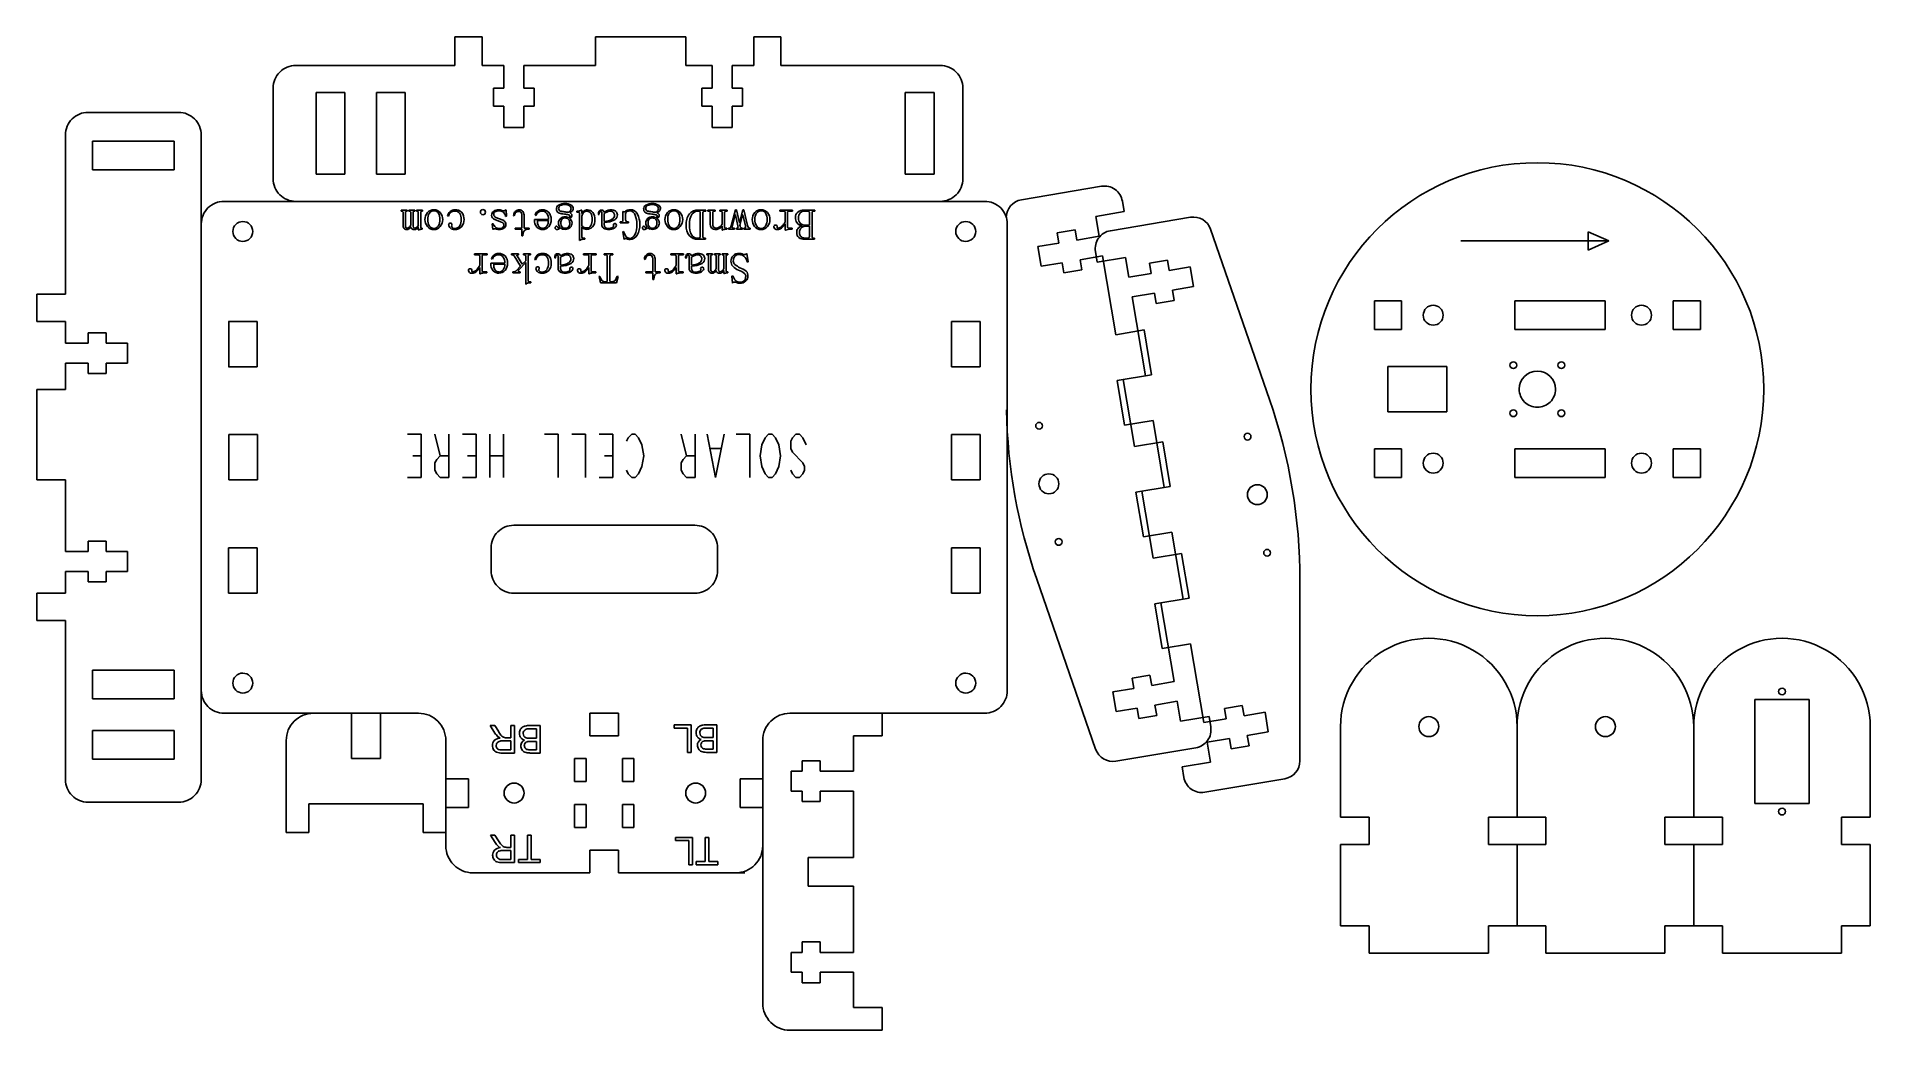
# Model space of a CAD drawing. Header units: millimetres. Extents: x 202 to 607, y -312 to -93.
import ezdxf

# ---------------------------------------------------------------- set-up
doc = ezdxf.new("R2010")
doc.units = ezdxf.units.MM
doc.layers.get('0').update_dxf_attribs({"lineweight": 25, "true_color": 0xffffff})

msp = doc.modelspace()

# ---------------------------------------------------------------- linework, layer by layer
for p, q in [((294.51, -99.12), (294.51, -92.77)), ((294.51, -92.77), (300.51, -92.77)), ((300.51, -99.12), (300.51, -92.77)), ((325.51, -99.12), (325.51, -92.77)), ((325.51, -92.77), (345.51, -92.77)), ((345.51, -99.12), (345.51, -92.77)), ((360.51, -99.12), (360.51, -92.77)), ((360.51, -92.77), (366.51, -92.77)), ((366.51, -99.12), (366.51, -92.77)), ((294.51, -99.12), (259.36, -99.12)), ((305.31, -99.12), (300.51, -99.12)), ((305.31, -99.12), (305.31, -104.12)), ((309.71, -99.12), (309.71, -104.12)), ((325.51, -99.12), (309.71, -99.12)), ((351.31, -99.12), (345.51, -99.12)), ((351.31, -99.12), (351.31, -104.12)), ((355.71, -99.12), (355.71, -104.12)), ((360.51, -99.12), (355.71, -99.12)), ((401.66, -99.12), (366.51, -99.12)), ((254.36, -104.12), (254.36, -124.12)), ((263.86, -105.12), (263.86, -123.12)), ((263.86, -105.12), (270.21, -105.12)), ((270.21, -105.12), (270.21, -123.12)), ((277.16, -123.12), (277.16, -105.12)), ((283.51, -105.12), (277.16, -105.12)), ((283.51, -123.12), (283.51, -105.12)), ((303.01, -104.12), (303.01, -108.12)), ((303.01, -104.12), (305.31, -104.12)), ((309.71, -104.12), (312.01, -104.12)), ((312.01, -104.12), (312.01, -108.12)), ((349.01, -104.12), (349.01, -108.12)), ((351.31, -104.12), (349.01, -104.12)), ((358.01, -104.12), (355.71, -104.12)), ((358.01, -104.12), (358.01, -108.12)), ((393.96, -123.12), (393.96, -105.12)), ((400.31, -105.12), (393.96, -105.12)), ((400.31, -123.12), (400.31, -105.12)), ((406.66, -124.12), (406.66, -104.12)), ((303.01, -108.12), (305.31, -108.12)), ((305.31, -108.12), (305.31, -112.82)), ((309.71, -108.12), (309.71, -112.82)), ((309.71, -108.12), (312.01, -108.12)), ((351.31, -108.12), (349.01, -108.12)), ((351.31, -108.12), (351.31, -112.82)), ((355.71, -108.12), (355.71, -112.82)), ((358.01, -108.12), (355.71, -108.12)), ((233.49, -109.47), (213.49, -109.47)), ((305.31, -112.82), (309.71, -112.82)), ((355.71, -112.82), (351.31, -112.82)), ((208.49, -114.47), (208.49, -149.62)), ((214.49, -115.82), (214.49, -122.17)), ((232.49, -115.82), (214.49, -115.82)), ((232.49, -122.17), (232.49, -115.82)), ((238.49, -114.47), (238.49, -114.47)), ((238.49, -256.77), (238.49, -114.47)), ((232.49, -122.17), (214.49, -122.17)), ((263.86, -123.12), (270.21, -123.12)), ((277.16, -123.12), (283.51, -123.12)), ((393.96, -123.12), (400.31, -123.12)), ((411.49, -129.12), (243.49, -129.12)), ((419.6, -128.77), (437.29, -125.79)), ((441.89, -129.07), (442.29, -131.39)), ((282.66, -131.28), (282.66, -131.05)), ((282.66, -131.05), (283.94, -131.05)), ((282.74, -131.28), (282.66, -131.28)), ((283.04, -134.4), (283.04, -131.54)), ((283.56, -131.54), (283.56, -134.36)), ((283.94, -131.28), (283.86, -131.28)), ((283.94, -131.05), (283.94, -131.28)), ((284.35, -131.28), (284.35, -131.05)), ((284.35, -131.05), (285.63, -131.05)), ((284.43, -131.28), (284.35, -131.28)), ((284.73, -134.32), (284.73, -131.54)), ((285.26, -131.54), (285.26, -134.36)), ((285.63, -131.28), (285.56, -131.28)), ((285.63, -131.05), (285.63, -131.28)), ((286.05, -131.28), (286.05, -131.05)), ((286.05, -131.05), (287.33, -131.05)), ((286.12, -131.28), (286.05, -131.28)), ((286.42, -134.29), (286.42, -131.54)), ((286.95, -131.54), (286.95, -134.81)), ((287.33, -131.28), (287.25, -131.28)), ((287.33, -131.05), (287.33, -131.28)), ((293.05, -132.4), (292.86, -132.33)), ((300.29, -131.09), (300.29, -131.09)), ((305.92, -132.4), (305.7, -132.44)), ((305.81, -131.01), (305.92, -132.4)), ((307.62, -132.29), (307.43, -132.22)), ((309.27, -135.04), (309.27, -132.25)), ((309.8, -132.4), (309.8, -135.04)), ((312.09, -133.16), (315.14, -133.16)), ((312.09, -133.16), (312.09, -133.16)), ((312.39, -132.25), (312.21, -132.18)), ((315.14, -133.38), (312.73, -133.38)), ((315.14, -133.38), (315.14, -133.38)), ((318.61, -131.41), (318.61, -131.41)), ((318.7, -131.93), (318.7, -131.93)), ((321.43, -131.5), (321.43, -131.28)), ((321.43, -131.28), (321.65, -131.28)), ((321.69, -131.5), (321.43, -131.5)), ((321.99, -137.79), (321.99, -131.84)), ((322.44, -131.05), (322.52, -131.05)), ((322.52, -131.05), (322.52, -131.77)), ((322.52, -132.37), (322.52, -134.44)), ((322.52, -132.37), (322.52, -132.37)), ((323.03, -131.22), (323.03, -131.22)), ((326.36, -131.99), (326.17, -131.99)), ((326.96, -134.25), (326.96, -131.77)), ((327.49, -131.8), (327.49, -133.57)), ((328.19, -131.14), (328.19, -131.14)), ((329.26, -133.06), (329.26, -133.06)), ((331.59, -133.23), (331.59, -131.35)), ((332.19, -131.91), (332.19, -133.19)), ((337.88, -131.41), (337.88, -131.41)), ((337.97, -131.93), (337.97, -131.93)), ((346.87, -131.9), (346.87, -131.9)), ((348.26, -131.05), (349.88, -131.05)), ((348.68, -136.96), (348.68, -131.58)), ((349.28, -131.58), (349.28, -136.96)), ((349.28, -131.58), (349.28, -131.58)), ((349.88, -131.28), (349.62, -131.28)), ((349.88, -131.05), (349.88, -131.28)), ((350.37, -131.28), (350.37, -131.05)), ((350.37, -131.05), (351.95, -131.05)), ((350.56, -131.28), (350.37, -131.28)), ((350.9, -133.98), (350.9, -131.58)), ((351.43, -131.58), (351.43, -134.1)), ((351.95, -131.28), (351.77, -131.28)), ((351.95, -131.05), (351.95, -131.28)), ((353.01, -131.05), (354.59, -131.05)), ((353.01, -131.28), (353.01, -131.05)), ((353.01, -131.05), (353.01, -131.05)), ((353.2, -131.28), (353.01, -131.28)), ((353.54, -134.17), (353.54, -131.58)), ((354.06, -131.58), (354.06, -134.81)), ((354.59, -131.28), (354.4, -131.28)), ((354.59, -131.05), (354.59, -131.28)), ((355.53, -134.55), (356.43, -131.01)), ((356.4, -132.1), (355.75, -134.74)), ((356.43, -132.1), (356.4, -132.1)), ((356.43, -131.01), (356.66, -131.01)), ((357, -134.55), (356.43, -132.1)), ((356.66, -131.01), (357.34, -133.87)), ((357.34, -133.87), (358.05, -131.01)), ((358.01, -132.1), (357.45, -134.36)), ((358.09, -132.1), (358.01, -132.1)), ((358.05, -131.01), (358.28, -131.01)), ((358.65, -134.55), (358.09, -132.1)), ((358.28, -131.01), (359.14, -134.47)), ((366.26, -131.28), (366.26, -131.05)), ((366.26, -131.05), (369.04, -131.05)), ((367.08, -131.28), (366.26, -131.28)), ((367.42, -133.61), (367.42, -131.58)), ((367.95, -131.58), (367.95, -134.7)), ((369.04, -131.28), (368.29, -131.28)), ((369.04, -131.05), (369.04, -131.28)), ((371.64, -131.05), (374.01, -131.05)), ((371.64, -131.05), (371.64, -131.05)), ((372.43, -131.28), (371.75, -131.28)), ((372.43, -131.28), (372.43, -131.28)), ((372.77, -134.4), (372.77, -131.58)), ((373.37, -131.58), (373.37, -136.96)), ((374.01, -131.28), (373.71, -131.28)), ((374.01, -131.05), (374.01, -131.28)), ((436.02, -132.44), (442.29, -131.39)), ((436.76, -136.83), (436.02, -132.44)), ((456.93, -132.63), (439.24, -135.61)), ((286.42, -135.42), (286.42, -134.78)), ((286.5, -135.42), (286.42, -135.42)), ((287.14, -135.04), (287.29, -135.04)), ((287.29, -135.26), (287.18, -135.26)), ((287.29, -135.04), (287.29, -135.26)), ((287.29, -135.26), (287.29, -135.26)), ((288.42, -134.66), (288.42, -134.66)), ((290.79, -134.61), (290.79, -134.61)), ((293.74, -134), (293.74, -134)), ((302.72, -134.1), (302.95, -134.06)), ((302.87, -135.34), (302.72, -134.1)), ((305.62, -133.68), (305.62, -133.68)), ((307.77, -135.26), (307.77, -135.04)), ((307.77, -135.04), (309.27, -135.04)), ((309.27, -135.26), (307.77, -135.26)), ((309.27, -135.04), (309.27, -135.04)), ((309.27, -136.73), (309.27, -135.26)), ((309.5, -136.73), (309.27, -136.73)), ((309.53, -136.43), (309.5, -136.73)), ((309.8, -135.04), (310.93, -135.04)), ((310.93, -135.26), (310.63, -135.26)), ((310.93, -135.04), (310.93, -135.26)), ((319.56, -134.79), (319.56, -134.79)), ((322.52, -134.78), (322.52, -136.81)), ((323.16, -137.49), (322.75, -137.49)), ((322.86, -137.26), (323.16, -137.26)), ((323.16, -137.26), (323.16, -137.49)), ((327.49, -133.8), (327.49, -134.25)), ((330.99, -133.87), (330.99, -133.65)), ((330.99, -133.65), (331.18, -133.65)), ((332.87, -133.87), (330.99, -133.87)), ((331.55, -135.87), (331.78, -135.79)), ((331.85, -137.56), (331.55, -135.87)), ((332.34, -136.94), (332.34, -136.94)), ((332.64, -133.65), (332.87, -133.65)), ((332.87, -133.65), (332.87, -133.87)), ((338.84, -134.79), (338.84, -134.79)), ((341.42, -134.66), (341.42, -134.66)), ((343.79, -134.61), (343.79, -134.61)), ((349.85, -137.49), (348.15, -137.49)), ((349.62, -137.26), (349.85, -137.26)), ((349.85, -137.26), (349.85, -137.49)), ((353.54, -135.45), (353.54, -134.59)), ((353.61, -135.45), (353.54, -135.45)), ((354.25, -135.04), (354.55, -135.04)), ((354.55, -135.26), (354.29, -135.26)), ((354.55, -135.04), (354.55, -135.26)), ((354.93, -135.26), (354.93, -135.04)), ((354.93, -135.04), (355.08, -135.04)), ((356.21, -135.26), (354.93, -135.26)), ((356.02, -135.04), (356.21, -135.04)), ((356.21, -135.04), (356.21, -135.26)), ((356.21, -135.04), (356.21, -135.04)), ((356.7, -135.26), (356.7, -135.04)), ((356.7, -135.04), (356.81, -135.04)), ((357.98, -135.26), (356.7, -135.26)), ((357.86, -135.04), (357.98, -135.04)), ((357.98, -135.04), (357.98, -135.26)), ((358.31, -135.26), (358.31, -135.04)), ((358.31, -135.04), (358.47, -135.04)), ((359.67, -135.26), (358.31, -135.26)), ((359.52, -135.04), (359.67, -135.04)), ((359.67, -135.04), (359.67, -135.26)), ((360.69, -134.66), (360.69, -134.66)), ((363.06, -134.61), (363.06, -134.61)), ((367.42, -135.45), (367.42, -134.1)), ((367.54, -135.45), (367.42, -135.45)), ((367.42, -135.45), (367.42, -135.45)), ((368.29, -135.04), (369, -135.04)), ((369, -135.26), (368.7, -135.26)), ((369, -135.04), (369, -135.26)), ((371, -134.96), (371, -134.96)), ((373.94, -137.49), (371.75, -137.49)), ((372.77, -134.63), (371.79, -134.63)), ((371.9, -134.4), (372.77, -134.4)), ((371.98, -137.26), (372.43, -137.26)), ((372.77, -136.96), (372.77, -134.63)), ((373.71, -137.26), (373.94, -137.26)), ((373.94, -137.26), (373.94, -137.49)), ((416.49, -237.12), (416.49, -134.12)), ((431.45, -135.39), (427.5, -136.06)), ((427.5, -136.06), (427.89, -138.33)), ((431.45, -135.39), (431.83, -137.66)), ((436.76, -136.83), (431.83, -137.66)), ((461.37, -135.27), (474.37, -172.83)), ((544.79, -135.83), (549.36, -137.87)), ((544.79, -135.83), (544.79, -135.83)), ((544.79, -139.92), (544.79, -135.83)), ((298.81, -140.91), (298.81, -140.68)), ((298.81, -140.68), (301.59, -140.68)), ((299.63, -140.91), (298.81, -140.91)), ((299.97, -143.24), (299.97, -141.21)), ((300.5, -141.21), (300.5, -144.34)), ((301.59, -140.91), (300.84, -140.91)), ((301.59, -140.68), (301.59, -140.91)), ((307.01, -140.91), (307.01, -140.68)), ((307.01, -140.68), (308.56, -140.68)), ((307.16, -140.91), (307.01, -140.91)), ((309.01, -143.4), (307.58, -141.17)), ((308.22, -141.17), (309.38, -143.02)), ((308.56, -140.91), (308.44, -140.91)), ((308.56, -140.68), (308.56, -140.91)), ((309.61, -140.91), (309.61, -140.68)), ((309.61, -140.68), (311.19, -140.68)), ((309.8, -140.91), (309.61, -140.91)), ((310.14, -142.23), (310.14, -141.21)), ((310.66, -141.21), (310.66, -146.59)), ((311.19, -140.91), (311, -140.91)), ((311.19, -140.68), (311.19, -140.91)), ((316.72, -141.63), (316.54, -141.63)), ((317.33, -143.88), (317.33, -141.4)), ((317.85, -141.44), (317.85, -143.21)), ((318.55, -140.78), (318.55, -140.78)), ((322.9, -140.91), (322.9, -140.68)), ((322.9, -140.68), (325.68, -140.68)), ((323.72, -140.91), (322.9, -140.91)), ((324.06, -143.24), (324.06, -141.21)), ((324.59, -141.21), (324.59, -144.34)), ((325.68, -140.91), (324.93, -140.91)), ((325.68, -140.68), (325.68, -140.91)), ((327.45, -140.91), (327.45, -140.68)), ((327.45, -140.68), (329.41, -140.68)), ((327.79, -140.91), (327.45, -140.91)), ((327.45, -140.91), (327.45, -140.91)), ((328.13, -146.44), (328.13, -141.21)), ((328.73, -141.21), (328.73, -146.48)), ((329.41, -140.91), (329.07, -140.91)), ((329.41, -140.68), (329.41, -140.91)), ((342.17, -140.91), (342.17, -140.68)), ((342.17, -140.68), (344.95, -140.68)), ((343, -140.91), (342.17, -140.91)), ((343.33, -143.24), (343.33, -141.21)), ((343.86, -141.21), (343.86, -144.34)), ((344.95, -140.91), (344.2, -140.91)), ((344.95, -140.68), (344.95, -140.91)), ((345.63, -141.63), (345.44, -141.63)), ((346.23, -143.88), (346.23, -141.4)), ((346.76, -141.44), (346.76, -143.21)), ((347.46, -140.78), (347.46, -140.78)), ((350.11, -140.91), (350.11, -140.68)), ((350.11, -140.68), (351.39, -140.68)), ((350.19, -140.91), (350.11, -140.91)), ((350.49, -144.03), (350.49, -141.17)), ((351.01, -141.17), (351.01, -144)), ((351.39, -140.91), (351.31, -140.91)), ((351.39, -140.68), (351.39, -140.91)), ((351.8, -140.91), (351.8, -140.68)), ((351.8, -140.68), (353.08, -140.68)), ((351.88, -140.91), (351.8, -140.91)), ((352.18, -143.96), (352.18, -141.17)), ((352.71, -141.17), (352.71, -144)), ((353.08, -140.91), (353.01, -140.91)), ((353.08, -140.68), (353.08, -140.91)), ((353.5, -140.91), (353.5, -140.68)), ((353.5, -140.68), (354.78, -140.68)), ((353.57, -140.91), (353.5, -140.91)), ((353.87, -143.92), (353.87, -141.17)), ((354.4, -141.17), (354.4, -144.45)), ((354.78, -140.91), (354.7, -140.91)), ((354.78, -140.68), (354.78, -140.91)), ((358.99, -140.61), (359.29, -142.45)), ((427.89, -138.33), (423.25, -139.11)), ((423.25, -139.11), (423.98, -143.44)), ((437.49, -141.17), (432.56, -142)), ((436.35, -142.53), (435.96, -140.21)), ((442.61, -141.48), (436.35, -142.53)), ((440.42, -158.58), (437.49, -141.17)), ((442.61, -141.48), (443.35, -145.87)), ((516.63, -137.87), (549.36, -137.87)), ((549.36, -137.87), (544.79, -139.92)), ((549.36, -137.87), (549.36, -137.87)), ((549.36, -137.87), (549.36, -137.87)), ((299.97, -145.09), (299.97, -143.73)), ((300.09, -145.09), (299.97, -145.09)), ((299.97, -145.09), (299.97, -145.09)), ((300.84, -144.68), (301.55, -144.68)), ((301.55, -144.9), (301.25, -144.9)), ((301.55, -144.68), (301.55, -144.9)), ((302.46, -142.79), (305.51, -142.79)), ((302.46, -142.79), (302.46, -142.79)), ((302.76, -141.89), (302.57, -141.81)), ((305.51, -143.02), (303.1, -143.02)), ((305.51, -143.02), (305.51, -143.02)), ((307.31, -144.9), (307.31, -144.68)), ((307.31, -144.68), (307.5, -144.68)), ((308.89, -144.9), (307.31, -144.9)), ((308.1, -144.41), (309.01, -143.4)), ((308.1, -144.41), (308.1, -144.41)), ((310.14, -142.64), (308.56, -144.34)), ((308.67, -144.68), (308.89, -144.68)), ((308.89, -144.68), (308.89, -144.9)), ((309.38, -143.02), (310.14, -142.23)), ((310.14, -147.42), (310.14, -142.64)), ((312.32, -142.04), (312.13, -141.96)), ((313.02, -143.64), (313.02, -143.64)), ((317.85, -143.43), (317.85, -143.88)), ((319.62, -142.7), (319.62, -142.7)), ((324.06, -145.09), (324.06, -143.73)), ((324.18, -145.09), (324.06, -145.09)), ((324.06, -145.09), (324.06, -145.09)), ((324.93, -144.68), (325.64, -144.68)), ((325.64, -144.9), (325.34, -144.9)), ((325.64, -144.68), (325.64, -144.9)), ((326.32, -145.69), (326.51, -145.65)), ((326.62, -147.12), (326.32, -145.69)), ((330.54, -145.69), (330.2, -147.12)), ((330.31, -145.65), (330.54, -145.69)), ((336.52, -141.93), (336.33, -141.85)), ((336.67, -144.9), (336.67, -144.68)), ((336.67, -144.68), (338.18, -144.68)), ((338.18, -144.9), (336.67, -144.9)), ((338.18, -144.68), (338.18, -141.89)), ((338.18, -144.68), (338.18, -144.68)), ((338.18, -146.37), (338.18, -144.9)), ((338.7, -142.04), (338.7, -144.68)), ((338.7, -144.68), (339.83, -144.68)), ((339.83, -144.9), (339.53, -144.9)), ((339.83, -144.68), (339.83, -144.9)), ((343.33, -145.09), (343.33, -143.73)), ((343.45, -145.09), (343.33, -145.09)), ((343.33, -145.09), (343.33, -145.09)), ((344.2, -144.68), (344.91, -144.68)), ((344.91, -144.9), (344.61, -144.9)), ((344.91, -144.68), (344.91, -144.9)), ((346.76, -143.43), (346.76, -143.88)), ((348.53, -142.7), (348.53, -142.7)), ((353.87, -145.05), (353.87, -144.41)), ((353.95, -145.05), (353.87, -145.05)), ((354.59, -144.68), (354.74, -144.68)), ((354.74, -144.9), (354.63, -144.9)), ((354.74, -144.68), (354.74, -144.9)), ((354.74, -144.9), (354.74, -144.9)), ((355.68, -145.65), (355.87, -145.58)), ((355.83, -147.2), (355.68, -145.65)), ((356.34, -143.07), (356.34, -143.07)), ((359.29, -142.45), (359.07, -142.53)), ((428.61, -142.67), (423.98, -143.44)), ((428.61, -142.67), (429, -144.93)), ((432.94, -144.27), (429, -144.93)), ((432.56, -142), (432.94, -144.27)), ((443.35, -145.87), (448.28, -145.04)), ((447.9, -142.77), (451.84, -142.1)), ((448.28, -145.04), (447.9, -142.77)), ((452.22, -144.37), (451.84, -142.1)), ((452.22, -144.37), (456.86, -143.59)), ((457.59, -147.93), (456.86, -143.59)), ((202.14, -155.62), (202.14, -149.62)), ((208.49, -149.62), (202.14, -149.62)), ((310.21, -147.42), (310.14, -147.42)), ((311.23, -147.12), (310.89, -147.12)), ((311, -146.89), (311.23, -146.89)), ((311.23, -146.89), (311.23, -147.12)), ((330.2, -147.12), (326.62, -147.12)), ((338.4, -146.37), (338.18, -146.37)), ((338.44, -146.07), (338.4, -146.37)), ((444.08, -150.2), (449.01, -149.38)), ((449.39, -151.64), (449.01, -149.38)), ((452.96, -148.71), (457.59, -147.93)), ((453.34, -150.98), (452.96, -148.71)), ((444.08, -150.2), (447.01, -167.61)), ((449.39, -151.64), (453.34, -150.98)), ((497.54, -151.09), (503.54, -151.09)), ((497.54, -157.44), (497.54, -151.09)), ((503.54, -151.09), (503.54, -157.44)), ((528.54, -151.09), (548.54, -151.09)), ((528.54, -151.09), (528.54, -151.09)), ((528.54, -157.44), (528.54, -151.09)), ((548.54, -151.09), (548.54, -151.09)), ((548.54, -151.09), (548.54, -151.09)), ((548.54, -151.09), (548.54, -157.44)), ((563.54, -151.09), (569.54, -151.09)), ((563.54, -151.09), (563.54, -151.09)), ((563.54, -157.44), (563.54, -151.09)), ((569.54, -151.09), (569.54, -151.09)), ((569.54, -151.09), (569.54, -151.09)), ((569.54, -151.09), (569.54, -157.44)), ((208.49, -155.62), (202.14, -155.62)), ((208.49, -155.62), (208.49, -160.42)), ((250.84, -155.62), (244.49, -155.62)), ((244.55, -155.62), (244.55, -165.62)), ((250.84, -155.62), (250.84, -165.62)), ((404.14, -155.62), (404.14, -165.62)), ((410.49, -155.62), (404.14, -155.62)), ((410.49, -155.62), (410.49, -165.62)), ((440.42, -158.58), (446.68, -157.52)), ((446.68, -157.52), (448.34, -167.39)), ((497.54, -157.44), (503.54, -157.44)), ((512.74, -154.26), (512.74, -154.26)), ((528.54, -157.44), (548.54, -157.44)), ((548.54, -157.44), (548.54, -157.44)), ((558.74, -154.26), (558.74, -154.26)), ((563.54, -157.44), (569.54, -157.44)), ((569.54, -157.44), (569.54, -157.44)), ((208.49, -160.42), (213.49, -160.42)), ((213.49, -158.12), (213.49, -160.42)), ((213.49, -158.12), (217.49, -158.12)), ((217.49, -158.12), (217.49, -160.42)), ((217.49, -160.42), (222.19, -160.42)), ((222.19, -160.42), (222.19, -164.82)), ((208.49, -164.82), (208.49, -170.62)), ((208.49, -164.82), (213.49, -164.82)), ((213.49, -164.82), (213.49, -167.12)), ((217.49, -164.82), (217.49, -167.12)), ((217.49, -164.82), (222.19, -164.82)), ((244.49, -165.62), (250.84, -165.62)), ((404.14, -165.62), (410.49, -165.62)), ((513.54, -165.59), (500.54, -165.59)), ((500.54, -165.59), (500.54, -175.59)), ((513.54, -175.59), (513.54, -165.59)), ((213.49, -167.12), (217.49, -167.12)), ((440.74, -168.66), (448.34, -167.39)), ((442.4, -178.52), (440.74, -168.66)), ((444.56, -183.23), (442.08, -168.44)), ((202.14, -190.62), (202.14, -170.62)), ((208.49, -170.62), (202.14, -170.62)), ((537.54, -170.59), (537.54, -170.59)), ((583.54, -170.59), (583.54, -170.59)), ((448.67, -177.47), (442.4, -178.52)), ((448.67, -177.47), (451.15, -192.26)), ((500.54, -175.59), (513.54, -175.59)), ((528.99, -175.89), (528.99, -175.89)), ((539.59, -175.89), (539.59, -175.89)), ((244.55, -190.62), (244.55, -180.62)), ((250.9, -180.62), (244.55, -180.62)), ((250.9, -190.62), (250.9, -180.62)), ((284.06, -180.5), (287.08, -180.5)), ((287.08, -180.5), (287.08, -190.08)), ((291.23, -185.29), (290.1, -180.5)), ((293.12, -180.5), (293.12, -190.08)), ((296.15, -180.5), (299.17, -180.5)), ((299.17, -180.5), (299.17, -190.08)), ((302.19, -190.08), (302.19, -180.5)), ((305.21, -190.08), (305.21, -180.5)), ((317.3, -180.5), (314.28, -180.5)), ((317.3, -190.08), (317.3, -180.5)), ((323.34, -180.5), (320.32, -180.5)), ((323.34, -190.08), (323.34, -180.5)), ((326.37, -180.5), (329.39, -180.5)), ((329.39, -180.5), (329.39, -190.08)), ((332.41, -182.09), (332.79, -181.3)), ((332.79, -181.3), (333.55, -180.5)), ((333.55, -180.5), (334.3, -180.5)), ((334.3, -180.5), (335.06, -181.3)), ((335.06, -181.3), (335.81, -182.89)), ((345.64, -185.29), (344.5, -180.5)), ((347.52, -180.5), (347.52, -190.08)), ((352.06, -190.08), (350.17, -180.5)), ((353.95, -180.5), (352.06, -190.08)), ((359.61, -180.5), (356.59, -180.5)), ((359.61, -190.08), (359.61, -180.5)), ((362.26, -182.89), (363.01, -181.3)), ((363.01, -181.3), (363.77, -180.5)), ((363.77, -180.5), (364.53, -180.5)), ((364.53, -180.5), (365.28, -181.3)), ((365.28, -181.3), (366.03, -182.89)), ((368.68, -182.09), (369.06, -181.3)), ((368.68, -183.69), (368.68, -182.09)), ((369.06, -181.3), (369.81, -180.5)), ((369.81, -180.5), (370.57, -180.5)), ((370.57, -180.5), (371.33, -181.3)), ((371.33, -181.3), (372.08, -182.89)), ((404.14, -190.62), (404.14, -180.62)), ((410.49, -180.62), (404.14, -180.62)), ((410.49, -190.62), (410.49, -180.62)), ((424.26, -178.66), (424.26, -178.66)), ((444.56, -183.23), (450.82, -182.18)), ((450.82, -182.18), (452.48, -192.04)), ((287.08, -185.29), (285.19, -185.29)), ((290.1, -186.88), (290.48, -186.09)), ((290.48, -186.09), (291.23, -185.29)), ((291.23, -185.29), (293.12, -185.29)), ((299.17, -185.29), (297.28, -185.29)), ((305.21, -185.29), (302.19, -185.29)), ((329.39, -185.29), (327.5, -185.29)), ((335.81, -182.89), (336.19, -185.29)), ((336.19, -185.29), (335.81, -187.68)), ((344.5, -186.88), (344.88, -186.09)), ((344.88, -186.09), (345.64, -185.29)), ((345.64, -185.29), (347.52, -185.29)), ((353.19, -183.69), (350.92, -183.69)), ((361.88, -185.29), (362.26, -182.89)), ((362.26, -187.68), (361.88, -185.29)), ((366.03, -182.89), (366.41, -185.29)), ((366.41, -185.29), (366.03, -187.68)), ((369.06, -184.49), (368.68, -183.69)), ((371.33, -186.88), (369.06, -184.49)), ((497.54, -183.74), (503.54, -183.74)), ((497.54, -190.09), (497.54, -183.74)), ((503.54, -183.74), (503.54, -190.09)), ((528.54, -183.74), (548.54, -183.74)), ((528.54, -183.74), (528.54, -183.74)), ((528.54, -190.09), (528.54, -183.74)), ((548.54, -183.74), (548.54, -183.74)), ((548.54, -183.74), (548.54, -183.74)), ((548.54, -183.74), (548.54, -190.09)), ((563.54, -183.74), (569.54, -183.74)), ((563.54, -183.74), (563.54, -183.74)), ((563.54, -190.09), (563.54, -183.74)), ((569.54, -183.74), (569.54, -183.74)), ((569.54, -183.74), (569.54, -183.74)), ((569.54, -183.74), (569.54, -190.09)), ((287.08, -190.08), (284.06, -190.08)), ((290.1, -188.48), (290.1, -186.88)), ((290.48, -189.28), (290.1, -188.48)), ((291.23, -190.08), (290.48, -189.28)), ((293.12, -190.08), (291.23, -190.08)), ((299.17, -190.08), (296.15, -190.08)), ((329.39, -190.08), (326.37, -190.08)), ((332.79, -189.28), (332.41, -188.48)), ((333.55, -190.08), (332.79, -189.28)), ((334.3, -190.08), (333.55, -190.08)), ((335.06, -189.28), (334.3, -190.08)), ((335.81, -187.68), (335.06, -189.28)), ((344.5, -188.48), (344.5, -186.88)), ((344.88, -189.28), (344.5, -188.48)), ((345.64, -190.08), (344.88, -189.28)), ((347.52, -190.08), (345.64, -190.08)), ((363.01, -189.28), (362.26, -187.68)), ((363.77, -190.08), (363.01, -189.28)), ((364.53, -190.08), (363.77, -190.08)), ((365.28, -189.28), (364.53, -190.08)), ((366.03, -187.68), (365.28, -189.28)), ((368.68, -188.48), (369.06, -189.28)), ((369.06, -189.28), (369.81, -190.08)), ((369.81, -190.08), (370.57, -190.08)), ((370.57, -190.08), (371.33, -189.28)), ((371.7, -187.68), (371.33, -186.88)), ((371.33, -189.28), (371.7, -188.48)), ((371.7, -188.48), (371.7, -187.68)), ((497.54, -190.09), (503.54, -190.09)), ((512.74, -186.91), (512.74, -186.91)), ((528.54, -190.09), (548.54, -190.09)), ((548.54, -190.09), (548.54, -190.09)), ((558.74, -186.91), (558.74, -186.91)), ((563.54, -190.09), (569.54, -190.09)), ((569.54, -190.09), (569.54, -190.09)), ((208.49, -190.62), (202.14, -190.62)), ((208.49, -190.62), (208.49, -206.42)), ((244.55, -190.62), (250.9, -190.62)), ((404.14, -190.62), (410.49, -190.62)), ((444.89, -193.32), (452.48, -192.04)), ((446.55, -203.18), (444.89, -193.32)), ((448.71, -207.89), (446.22, -193.09)), ((307.49, -200.62), (347.49, -200.62)), ((452.81, -202.13), (446.55, -203.18)), ((452.81, -202.13), (455.3, -216.92)), ((208.49, -206.42), (213.49, -206.42)), ((213.49, -206.42), (213.49, -204.12)), ((213.49, -204.12), (217.49, -204.12)), ((217.49, -206.42), (217.49, -204.12)), ((217.49, -206.42), (222.19, -206.42)), ((222.19, -210.82), (222.19, -206.42)), ((244.49, -205.62), (244.49, -215.62)), ((250.84, -205.62), (244.49, -205.62)), ((250.84, -205.62), (250.84, -215.62)), ((302.49, -210.62), (302.49, -205.62)), ((352.49, -205.62), (352.49, -210.62)), ((404.14, -215.62), (404.14, -205.62)), ((410.49, -205.62), (404.14, -205.62)), ((410.49, -215.62), (410.49, -205.62)), ((448.71, -207.89), (454.97, -206.83)), ((454.97, -206.83), (456.63, -216.69)), ((208.49, -210.82), (208.49, -215.62)), ((208.49, -210.82), (213.49, -210.82)), ((213.49, -213.12), (213.49, -210.82)), ((213.49, -213.12), (217.49, -213.12)), ((217.49, -213.12), (217.49, -210.82)), ((217.49, -210.82), (222.19, -210.82)), ((436, -250.09), (423, -212.53)), ((481.11, -212.89), (481.11, -252.64)), ((202.14, -221.62), (202.14, -215.62)), ((208.49, -215.62), (202.14, -215.62)), ((244.49, -215.62), (250.84, -215.62)), ((347.49, -215.62), (307.49, -215.62)), ((404.14, -215.62), (410.49, -215.62)), ((449.04, -217.97), (456.63, -216.69)), ((450.7, -227.83), (449.04, -217.97)), ((453.3, -235.15), (450.37, -217.75)), ((208.49, -221.62), (202.14, -221.62)), ((208.49, -221.62), (208.49, -256.77)), ((456.96, -226.78), (450.7, -227.83)), ((456.96, -226.78), (459.88, -244.18)), ((214.49, -232.62), (214.49, -238.97)), ((232.49, -232.62), (214.49, -232.62)), ((232.49, -238.97), (232.49, -232.62)), ((447.98, -233.71), (444.04, -234.38)), ((444.04, -234.38), (444.42, -236.65)), ((447.98, -233.71), (448.37, -235.98)), ((444.42, -236.65), (439.79, -237.42)), ((439.79, -237.42), (440.51, -241.76)), ((453.3, -235.15), (448.37, -235.98)), ((232.49, -238.97), (214.49, -238.97)), ((243.49, -242.12), (286.49, -242.12)), ((271.69, -252.12), (271.69, -242.12)), ((278.04, -252.12), (278.04, -242.12)), ((324.31, -247.12), (324.31, -242.12)), ((330.66, -242.12), (324.31, -242.12)), ((330.66, -247.12), (330.66, -242.12)), ((368.49, -242.12), (411.49, -242.12)), ((388.84, -242.12), (388.84, -247.12)), ((445.15, -240.98), (440.51, -241.76)), ((445.15, -240.98), (445.53, -243.25)), ((449.48, -242.59), (445.53, -243.25)), ((454.02, -239.49), (449.09, -240.32)), ((449.09, -240.32), (449.48, -242.59)), ((454.76, -243.88), (454.02, -239.49)), ((454.76, -243.88), (461.03, -242.83)), ((461.03, -242.83), (461.42, -245.14)), ((464.43, -241.09), (468.38, -240.42)), ((464.81, -243.36), (464.43, -241.09)), ((468.76, -242.69), (468.38, -240.42)), ((468.76, -242.69), (473.4, -241.91)), ((474.12, -246.25), (473.4, -241.91)), ((593.57, -239.08), (581.57, -239.08)), ((581.57, -239.08), (581.57, -239.08)), ((581.57, -239.08), (581.57, -262.08)), ((593.57, -239.08), (593.57, -239.08)), ((593.57, -262.08), (593.57, -239.08)), ((214.49, -252.27), (214.49, -245.92)), ((214.49, -245.92), (232.49, -245.92)), ((232.49, -252.27), (232.49, -245.92)), ((303.34, -246.49), (302.29, -244.84)), ((302.29, -244.84), (303.3, -244.84)), ((303.3, -244.84), (304.1, -246.11)), ((306.83, -247.54), (306.83, -244.84)), ((306.83, -244.84), (307.63, -244.84)), ((307.63, -244.84), (307.63, -250.91)), ((307.63, -244.84), (307.63, -244.84)), ((311.01, -244.84), (313.32, -244.84)), ((312.52, -245.56), (311.01, -245.56)), ((312.52, -247.64), (312.52, -245.56)), ((312.52, -245.56), (312.52, -245.56)), ((313.32, -244.84), (313.32, -250.91)), ((313.32, -244.84), (313.32, -244.84)), ((342.9, -245.41), (342.9, -244.7)), ((342.9, -244.7), (346.68, -244.7)), ((345.88, -245.41), (342.9, -245.41)), ((345.88, -250.76), (345.88, -245.41)), ((346.68, -244.7), (346.68, -250.76)), ((346.68, -244.7), (346.68, -244.7)), ((350.02, -244.7), (352.33, -244.7)), ((351.53, -245.41), (350.02, -245.41)), ((351.53, -247.49), (351.53, -245.41)), ((351.53, -245.41), (351.53, -245.41)), ((352.33, -244.7), (352.33, -250.76)), ((352.33, -244.7), (352.33, -244.7)), ((459.88, -244.18), (464.81, -243.36)), ((469.49, -247.03), (474.12, -246.25)), ((490.07, -245.08), (490.07, -265.08)), ((529.07, -245.08), (529.07, -245.08)), ((529.07, -245.08), (529.07, -265.08)), ((568.07, -245.08), (568.07, -245.08)), ((568.07, -245.08), (568.07, -265.08)), ((607.07, -265.08), (607.07, -245.08)), ((257.25, -248.12), (257.25, -268.47)), ((292.49, -248.12), (292.49, -271.36)), ((304.91, -250.23), (306.83, -250.23)), ((307.63, -250.91), (304.94, -250.91)), ((306.83, -248.23), (305.1, -248.23)), ((305.9, -247.54), (306.83, -247.54)), ((306.83, -250.23), (306.83, -248.23)), ((306.83, -248.23), (306.83, -248.23)), ((313.32, -250.91), (311.05, -250.91)), ((311.12, -247.64), (312.52, -247.64)), ((312.52, -248.36), (311.21, -248.36)), ((311.31, -250.19), (312.52, -250.19)), ((312.52, -250.19), (312.52, -248.36)), ((312.52, -248.36), (312.52, -248.36)), ((330.66, -247.12), (324.31, -247.12)), ((346.68, -250.76), (345.88, -250.76)), ((352.33, -250.76), (350.06, -250.76)), ((350.13, -247.49), (351.53, -247.49)), ((351.53, -248.21), (350.22, -248.21)), ((350.32, -250.04), (351.53, -250.04)), ((351.53, -250.04), (351.53, -248.21)), ((351.53, -248.21), (351.53, -248.21)), ((362.49, -248.12), (362.49, -248.12)), ((362.49, -306.12), (362.49, -248.12)), ((382.49, -247.12), (388.84, -247.12)), ((382.49, -247.12), (382.49, -247.12)), ((382.49, -254.92), (382.49, -247.12)), ((440.45, -252.73), (458.13, -249.75)), ((460.61, -248.52), (465.55, -247.69)), ((460.61, -248.52), (461.35, -252.91)), ((465.93, -249.96), (465.55, -247.69)), ((465.93, -249.96), (469.87, -249.3)), ((469.87, -249.3), (469.49, -247.03)), ((214.49, -252.27), (232.49, -252.27)), ((278.04, -252.12), (271.69, -252.12)), ((320.94, -252.12), (320.94, -257.2)), ((323.48, -252.12), (320.94, -252.12)), ((323.48, -252.12), (323.48, -252.12)), ((323.48, -257.2), (323.48, -252.12)), ((331.49, -252.12), (331.49, -257.2)), ((334.03, -252.12), (331.49, -252.12)), ((334.03, -252.12), (334.03, -252.12)), ((334.03, -257.2), (334.03, -252.12)), ((371.19, -254.92), (368.79, -254.92)), ((368.79, -254.92), (368.79, -254.92)), ((368.79, -254.92), (368.79, -259.32)), ((375.19, -252.62), (371.19, -252.62)), ((371.19, -252.62), (371.19, -254.92)), ((371.19, -254.92), (371.19, -254.92)), ((375.19, -252.62), (375.19, -254.92)), ((382.49, -254.92), (375.19, -254.92)), ((382.49, -254.92), (382.49, -254.92)), ((461.35, -252.91), (455.09, -253.97)), ((455.48, -256.28), (455.09, -253.97)), ((297.49, -256.57), (292.49, -256.57)), ((297.49, -256.57), (297.49, -256.57)), ((297.49, -256.57), (297.49, -262.92)), ((297.49, -256.57), (297.49, -256.57)), ((320.94, -257.2), (323.48, -257.2)), ((323.48, -257.2), (323.48, -257.2)), ((331.49, -257.2), (334.03, -257.2)), ((334.03, -257.2), (334.03, -257.2)), ((357.49, -256.57), (357.49, -256.57)), ((357.49, -262.92), (357.49, -256.57)), ((362.49, -256.57), (357.49, -256.57)), ((362.49, -256.57), (362.49, -256.57)), ((477.77, -256.59), (460.09, -259.56)), ((477.77, -256.59), (477.77, -256.59)), ((213.49, -261.77), (233.49, -261.77)), ((233.49, -261.77), (233.49, -261.77)), ((262.25, -262.12), (262.25, -262.12)), ((262.25, -262.12), (262.25, -268.47)), ((262.25, -262.12), (287.49, -262.12)), ((287.49, -262.12), (287.49, -262.12)), ((287.49, -262.12), (287.49, -268.47)), ((287.49, -262.12), (287.49, -262.12)), ((297.49, -262.92), (292.49, -262.92)), ((297.49, -262.92), (297.49, -262.92)), ((320.94, -262.28), (320.94, -262.28)), ((320.94, -262.28), (320.94, -267.36)), ((323.48, -262.28), (320.94, -262.28)), ((323.48, -262.28), (323.48, -262.28)), ((323.48, -267.36), (323.48, -262.28)), ((323.48, -262.28), (323.48, -262.28)), ((331.49, -262.28), (331.49, -262.28)), ((331.49, -262.28), (331.49, -267.36)), ((334.03, -262.28), (331.49, -262.28)), ((334.03, -262.28), (334.03, -262.28)), ((334.03, -267.36), (334.03, -262.28)), ((334.03, -262.28), (334.03, -262.28)), ((362.49, -262.92), (357.49, -262.92)), ((362.49, -262.92), (362.49, -262.92)), ((371.19, -259.32), (368.79, -259.32)), ((371.19, -259.32), (371.19, -259.32)), ((371.19, -259.32), (371.19, -259.32)), ((371.19, -259.32), (371.19, -261.62)), ((375.19, -261.62), (371.19, -261.62)), ((382.49, -259.32), (375.19, -259.32)), ((375.19, -259.32), (375.19, -259.32)), ((375.19, -259.32), (375.19, -261.62)), ((375.19, -261.62), (375.19, -261.62)), ((382.49, -259.32), (382.49, -259.32)), ((382.49, -259.32), (382.49, -259.32)), ((382.49, -273.94), (382.49, -259.32)), ((581.57, -262.08), (593.57, -262.08)), ((490.07, -265.08), (496.42, -265.08)), ((496.42, -265.08), (496.42, -265.08)), ((496.42, -265.08), (496.42, -265.08)), ((496.42, -271.08), (496.42, -265.08)), ((522.72, -265.08), (535.42, -265.08)), ((522.72, -271.08), (522.72, -265.08)), ((535.42, -271.08), (535.42, -265.08)), ((561.72, -265.08), (574.42, -265.08)), ((561.72, -271.08), (561.72, -265.08)), ((574.42, -271.08), (574.42, -265.08)), ((607.07, -265.08), (600.72, -265.08)), ((600.72, -271.08), (600.72, -265.08)), ((262.25, -268.47), (257.25, -268.47)), ((262.25, -268.47), (262.25, -268.47)), ((292.49, -268.47), (287.49, -268.47)), ((292.49, -268.47), (292.49, -268.47)), ((303.39, -270.68), (302.34, -269.03)), ((302.34, -269.03), (303.35, -269.03)), ((303.35, -269.03), (304.15, -270.3)), ((306.88, -271.73), (306.88, -269.03)), ((306.88, -269.03), (307.68, -269.03)), ((307.68, -269.03), (307.68, -275.09)), ((307.68, -269.03), (307.68, -269.03)), ((310.52, -274.38), (310.52, -269.03)), ((310.52, -269.03), (311.32, -269.03)), ((311.32, -269.03), (311.32, -274.38)), ((311.32, -269.03), (311.32, -269.03)), ((320.94, -267.36), (323.48, -267.36)), ((323.48, -267.36), (323.48, -267.36)), ((331.49, -267.36), (334.03, -267.36)), ((334.03, -267.36), (334.03, -267.36)), ((343.18, -270.24), (343.18, -269.52)), ((343.18, -269.52), (346.97, -269.52)), ((346.16, -270.24), (343.18, -270.24)), ((346.16, -275.59), (346.16, -270.24)), ((346.97, -269.52), (346.97, -275.59)), ((346.97, -269.52), (346.97, -269.52)), ((349.76, -274.87), (349.76, -269.52)), ((349.76, -269.52), (350.56, -269.52)), ((350.56, -269.52), (350.56, -274.87)), ((350.56, -269.52), (350.56, -269.52)), ((490.07, -271.08), (496.42, -271.08)), ((490.07, -271.08), (490.07, -271.08)), ((490.07, -271.08), (490.07, -289.08)), ((496.42, -271.08), (496.42, -271.08)), ((522.72, -271.08), (535.42, -271.08)), ((529.07, -271.08), (529.07, -289.08)), ((561.72, -271.08), (574.42, -271.08)), ((568.07, -271.08), (568.07, -289.08)), ((607.07, -271.08), (600.72, -271.08)), ((607.07, -289.08), (607.07, -271.08)), ((304.96, -274.42), (306.88, -274.42)), ((307.68, -275.09), (304.99, -275.09)), ((306.88, -272.42), (305.15, -272.42)), ((305.95, -271.73), (306.88, -271.73)), ((306.88, -274.42), (306.88, -272.42)), ((306.88, -272.42), (306.88, -272.42)), ((308.52, -275.09), (308.52, -274.38)), ((308.52, -274.38), (310.52, -274.38)), ((313.32, -275.09), (308.52, -275.09)), ((311.32, -274.38), (313.32, -274.38)), ((313.32, -274.38), (313.32, -275.09)), ((324.31, -272.36), (324.31, -272.36)), ((324.31, -277.36), (324.31, -272.36)), ((324.31, -272.36), (330.66, -272.36)), ((330.66, -272.36), (330.66, -272.36)), ((330.66, -277.36), (330.66, -272.36)), ((330.66, -272.36), (330.66, -272.36)), ((347.76, -275.59), (347.76, -274.87)), ((347.76, -274.87), (349.76, -274.87)), ((350.56, -274.87), (352.56, -274.87)), ((352.56, -274.87), (352.56, -275.59)), ((372.49, -273.94), (382.49, -273.94)), ((372.49, -273.94), (372.49, -273.94)), ((372.49, -280.29), (372.49, -273.94)), ((382.49, -273.94), (382.49, -273.94)), ((298.49, -277.36), (324.31, -277.36)), ((324.31, -277.36), (324.31, -277.36)), ((330.66, -277.36), (358.49, -277.36)), ((346.97, -275.59), (346.16, -275.59)), ((352.56, -275.59), (347.76, -275.59)), ((358.49, -277.36), (358.49, -277.36)), ((382.49, -280.29), (372.49, -280.29)), ((382.49, -280.29), (382.49, -280.29)), ((382.49, -280.29), (382.49, -280.29)), ((382.49, -294.92), (382.49, -280.29)), ((490.07, -289.08), (496.42, -289.08)), ((496.42, -289.08), (496.42, -289.08)), ((496.42, -289.08), (496.42, -289.08)), ((496.42, -295.08), (496.42, -289.08)), ((522.72, -289.08), (535.42, -289.08)), ((522.72, -295.08), (522.72, -289.08)), ((535.42, -295.08), (535.42, -289.08)), ((561.72, -289.08), (574.42, -289.08)), ((561.72, -295.08), (561.72, -289.08)), ((574.42, -295.08), (574.42, -289.08)), ((607.07, -289.08), (600.72, -289.08)), ((600.72, -295.08), (600.72, -289.08)), ((371.19, -294.92), (368.79, -294.92)), ((368.79, -294.92), (368.79, -294.92)), ((368.79, -294.92), (368.79, -299.32)), ((375.19, -292.62), (371.19, -292.62)), ((371.19, -292.62), (371.19, -292.62)), ((371.19, -292.62), (371.19, -294.92)), ((371.19, -294.92), (371.19, -294.92)), ((375.19, -292.62), (375.19, -292.62)), ((375.19, -292.62), (375.19, -292.62)), ((375.19, -292.62), (375.19, -294.92)), ((382.49, -294.92), (375.19, -294.92)), ((382.49, -294.92), (382.49, -294.92)), ((496.42, -295.08), (522.72, -295.08)), ((522.72, -295.08), (522.72, -295.08)), ((535.42, -295.08), (561.72, -295.08)), ((574.42, -295.08), (600.72, -295.08)), ((371.19, -299.32), (368.79, -299.32)), ((371.19, -299.32), (371.19, -299.32)), ((371.19, -299.32), (371.19, -299.32)), ((371.19, -299.32), (371.19, -301.62)), ((382.49, -299.32), (375.19, -299.32)), ((375.19, -299.32), (375.19, -299.32)), ((375.19, -299.32), (375.19, -301.62)), ((382.49, -299.32), (382.49, -299.32)), ((382.49, -299.32), (382.49, -299.32)), ((382.49, -307.12), (382.49, -299.32)), ((375.19, -301.62), (371.19, -301.62)), ((375.19, -301.62), (375.19, -301.62)), ((382.49, -307.12), (388.84, -307.12)), ((388.84, -307.12), (388.84, -307.12)), ((388.84, -307.12), (388.84, -307.12)), ((388.84, -307.12), (388.84, -312.12)), ((388.84, -312.12), (368.49, -312.12)), ((388.84, -312.12), (388.84, -312.12))]:
    msp.add_line(p, q)
for centre, radius, start, end in [((259.36, -104.12), 5, 134.9981, 180.0006), ((259.36, -104.12), 5, 90.001, 135.0003), ((401.66, -104.12), 5, 45, 89.9999), ((401.66, -104.12), 5, 359.9977, 45.0008), ((213.49, -114.47), 5, 135.0012, 180.0003), ((213.49, -114.47), 5, 90.0001, 135.0001), ((233.49, -114.47), 5, 44.9989, 89.9998), ((233.49, -114.47), 5, 359.9993, 45.002), ((533.54, -170.59), 50, 90, 180), ((533.54, -170.59), 50, 360, 90), ((259.36, -124.12), 5, 180.0001, 225.0012), ((401.66, -124.12), 5, 315.0001, 0.0014), ((243.49, -134.12), 5, 90.0001, 135.0001), ((259.36, -124.12), 5, 224.9997, 269.999), ((401.66, -124.12), 5, 270.0001, 315.0001), ((411.49, -134.12), 5, 44.9989, 89.9998), ((420.26, -132.71), 4, 99.5474, 179.9992), ((437.95, -129.74), 4, 54.545, 99.5461), ((437.95, -129.74), 4, 9.5474, 54.5489), ((243.49, -134.12), 5, 135.0012, 180.0003), ((247.66, -135.77), 2.2, 89.9992, 180.0008), ((247.66, -135.77), 2.2, 0.0009, 89.9991), ((282.76, -131.65), 0.377, 58.0425, 93.8849), ((282.8, -131.51), 0.239, 352.5912, 47.4683), ((283.8, -131.51), 0.244, 133.1429, 186.8465), ((283.84, -131.65), 0.379, 86.0033, 121.8667), ((284.45, -131.65), 0.379, 58.1333, 93.9966), ((284.49, -131.51), 0.244, 353.1535, 46.8571), ((285.5, -131.51), 0.243, 133.021, 186.8706), ((285.53, -131.65), 0.378, 85.9868, 121.9069), ((286.15, -131.66), 0.382, 58.2761, 93.8538), ((286.18, -131.51), 0.244, 353.119, 46.8916), ((287.19, -131.51), 0.239, 132.558, 187.4314), ((287.23, -131.65), 0.376, 86.0975, 121.9631), ((290.13, -133.08), 2.24, 138.3676, 181.9592), ((290.28, -133.16), 2.39, 179.8193, 218.7714), ((289.82, -132.78), 1.81, 89.1478, 138.9595), ((290.92, -132.98), 2.43, 148.3729, 183.2779), ((290.88, -133.28), 2.39, 176.0652, 213.6855), ((289.81, -132.35), 1.15, 87.9222, 146.0277), ((289.9, -132.74), 1.77, 39.5502, 91.6213), ((289.85, -132.41), 1.21, 37.7051, 90.08), ((288.9, -133.28), 2.31, 324.8691, 3.9957), ((288.99, -132.94), 2.22, 355.4799, 35.0343), ((289.51, -133.1), 2.29, 358.5716, 40.3881), ((289.47, -133.16), 2.34, 320.0402, 0.0786), ((294.82, -132.84), 2.03, 133.5897, 165.4473), ((294.85, -133), 1.89, 132.9254, 161.6576), ((294.47, -132.54), 1.57, 86.8614, 131.7173), ((294.41, -132.51), 1.23, 88.3557, 133.5448), ((294.56, -132.53), 1.26, 36.2615, 95.3341), ((294.64, -132.84), 1.87, 44.0972, 92.7882), ((293.49, -133.24), 2.42, 326.6936, 2.8263), ((293.54, -133.01), 2.37, 357.3113, 31.1625), ((294.29, -133.23), 2.23, 318.1955, 1.981), ((294.23, -133.01), 2.29, 356.1965, 39.8561), ((300.65, -131.47), 0.523, 132.567, 182.9804), ((300.67, -131.5), 0.548, 179.837, 226.2043), ((300.68, -131.51), 0.577, 89.418, 132.4489), ((300.69, -131.52), 0.547, 223.7638, 270.0317), ((300.7, -131.51), 0.578, 47.6024, 90.7042), ((300.7, -131.49), 0.578, 269.267, 312.3759), ((300.73, -131.47), 0.524, 357.0235, 47.4053), ((300.73, -131.53), 0.525, 312.6642, 3.0813), ((303.68, -132.17), 1.08, 129.1498, 182.7247), ((303.43, -132.22), 0.826, 180.0607, 221.4946), ((304.04, -131.72), 1.61, 220.5743, 243.6257), ((304.03, -132.79), 1.79, 86.0559, 125.0623), ((303.69, -131.95), 0.633, 123.4949, 183.2449), ((303.69, -132.02), 0.625, 177.6583, 220.7191), ((304, -131.76), 1.03, 220.0501, 241.7147), ((306.61, -125.66), 8.19, 246.2998, 251.803), ((304.06, -132.68), 1.44, 86.4333, 119.9207), ((315.86, -101.89), 33.16, 248.1466, 249.6811), ((301.35, -141.69), 8.69, 67.2147, 71.8507), ((304.25, -133.18), 2.17, 72.9635, 92.5617), ((304.25, -132.88), 1.65, 54.5603, 93.4585), ((298.4, -148.81), 16.91, 66.5343, 69.4234), ((305.35, -130.04), 1.17, 246.4916, 266.5509), ((304.72, -134.34), 1.11, 36.2792, 68.491), ((304.26, -132.64), 1.45, 7.7368, 49.242), ((305.26, -130.56), 0.636, 271.5879, 294.2984), ((302.76, -124.84), 6.89, 293.7069, 296.3002), ((308.95, -132.39), 1.53, 137.3673, 173.5752), ((308.94, -132.45), 1.33, 140.1418, 173.2547), ((308.62, -132.12), 1.11, 87.4986, 136.1439), ((308.48, -132.13), 0.778, 87.3901, 136.7334), ((308.58, -132.12), 0.767, 48.7566, 94.4708), ((308.75, -132.05), 1.04, 42.1732, 94.2544), ((308.26, -132.14), 1.02, 353.432, 36.0171), ((308.18, -132.27), 1.63, 355.3613, 34.5184), ((314.32, -133.39), 2.24, 173.9601, 220.6162), ((313.98, -132.73), 1.86, 132.9295, 162.7357), ((313.91, -132.8), 1.61, 129.568, 160.1146), ((313.71, -132.42), 1.45, 86.9649, 133.4714), ((314.67, -133.61), 1.95, 173.274, 212.0058), ((313.68, -132.52), 1.25, 88.2848, 129.3673), ((313.76, -132.61), 1.34, 42.5703, 92.0916), ((313.85, -132.85), 1.88, 44.3347, 92.0163), ((313.02, -132.96), 2.13, 354.6235, 35.8513), ((313.18, -133.49), 1.96, 324.744, 3.2581), ((313.51, -133.01), 2.24, 356.1561, 41.0256), ((313.47, -133.24), 2.28, 319.5164, 2.0223), ((317.97, -130.84), 1.06, 123.7314, 181.1898), ((317.77, -130.9), 0.856, 177.3127, 226.275), ((318.1, -130.36), 1.48, 231.4674, 266.3697), ((318.74, -133.92), 1.38, 137.7611, 178.1635), ((318.67, -132.18), 2.57, 85.5781, 120.098), ((318.07, -130.65), 0.669, 115.9538, 181.7263), ((318.18, -130.71), 0.784, 176.9563, 208.3938), ((317.85, -130.86), 0.417, 212.3882, 260.3722), ((318.74, -133.96), 1.41, 84.8197, 136.4137), ((318.69, -131.95), 2.11, 87.2937, 115.7377), ((320.11, -119.24), 12.26, 259.0146, 262.9364), ((319.08, -133.79), 1.2, 142.3865, 183.8283), ((310.03, -192.99), 61.66, 81.918, 82.57), ((318.8, -133.7), 0.919, 85.7152, 136.4048), ((314.45, -164.56), 33.41, 81.2196, 82.8493), ((307.44, -210.63), 79.49, 81.2124, 81.8572), ((318.91, -131.49), 1.65, 56.8811, 94.0779), ((318.97, -131.92), 2.3, 59.3435, 92.6134), ((318.89, -133.98), 1.42, 73.8319, 90.7143), ((318.91, -133.66), 0.877, 39.2578, 92.336), ((318.99, -133.7), 1.13, 57.9832, 74.6701), ((319.17, -130.56), 1.05, 290.9096, 323.6403), ((319.61, -132.37), 0.31, 48.9093, 94.1601), ((319.35, -132.23), 0.566, 294.639, 324.7428), ((318.67, -133.84), 1.18, 358.5803, 39.1391), ((319.41, -130.73), 0.737, 4.3627, 57.5083), ((319.58, -132.34), 0.308, 355.6382, 41.262), ((319.52, -132.33), 0.371, 322.2514, 353.9671), ((319.28, -131.75), 1.23, 295.8782, 318.0078), ((318.5, -134.41), 2.03, 32.7225, 49.6924), ((319.48, -130.43), 1.24, 287.3197, 321.7387), ((319.27, -132.85), 1.36, 46.5782, 64.8759), ((319.21, -130.7), 0.935, 329.1861, 1.7395), ((319.75, -130.74), 0.895, 4.1197, 63.1558), ((319.77, -132.19), 0.571, 317.3616, 0.8416), ((319.9, -132.17), 0.44, 359.2616, 45.5114), ((319.34, -133.87), 1.03, 0.0297, 33.1846), ((319.74, -130.65), 0.903, 322.3227, 358.4095), ((321.61, -129.85), 1.42, 271.6081, 286.2566), ((321.72, -131.81), 0.306, 48.666, 94.2043), ((321.62, -131.8), 0.371, 354.3164, 37.6318), ((321.36, -128.92), 2.39, 285.9251, 297.0819), ((323.85, -132.49), 1.51, 122.7089, 151.3076), ((324.19, -132.76), 1.71, 136.0131, 166.5693), ((323.62, -132.29), 0.981, 88.4806, 133.0103), ((323.74, -132.33), 1.32, 88.9342, 122.5974), ((323.7, -132.3), 0.989, 34.0796, 92.7055), ((323.77, -132.52), 1.51, 39.7244, 90.0874), ((322.14, -133.2), 2.68, 331.5882, 2.5554), ((322.46, -132.91), 2.36, 355.8772, 29.5859), ((323.18, -133.27), 2.25, 319.83, 2.8712), ((323.1, -132.99), 2.32, 355.9146, 38.1413), ((327.27, -131.88), 1.1, 145.4875, 185.7907), ((326.83, -131.68), 0.628, 88.0176, 137.9568), ((327.52, -131.93), 1.16, 159.0593, 182.7041), ((326.68, -131.62), 0.266, 86.6506, 158.626), ((326.73, -131.64), 0.291, 53.2032, 96.4457), ((326.89, -131.72), 0.673, 55.9934, 93.2439), ((326.32, -131.68), 0.648, 352.6637, 25.1698), ((326.83, -131.68), 0.678, 12.199, 49.9345), ((329.62, -134.49), 3.65, 113.2317, 125.8502), ((329.53, -134.65), 3.5, 112.2328, 125.6365), ((327.31, -129.61), 3.96, 272.6382, 299.492), ((327.34, -128.62), 5.18, 271.6576, 298.4076), ((328.9, -133.01), 2, 88.4399, 110.9666), ((328.89, -133.12), 1.85, 90.2218, 111.7568), ((328.95, -132.03), 0.758, 38.5637, 94.991), ((329.05, -132.58), 1.58, 52.6711, 93.5666), ((328.69, -132.17), 1.06, 302.5382, 359.5319), ((328.72, -132.18), 1.02, 359.8888, 37.0753), ((329.07, -132.08), 1.32, 303.9043, 0.5425), ((329.44, -132.09), 0.947, 1.403, 53.0313), ((331.2, -133.24), 0.405, 267.1816, 313.8595), ((331.19, -133.25), 0.406, 315.8905, 2.5467), ((332.1, -130.34), 1.13, 243.2707, 250.5108), ((331.85, -131.03), 0.399, 252.0597, 271.2661), ((331.85, -130.83), 0.592, 270.0642, 284.6674), ((331.92, -131.1), 0.319, 285.9161, 318.3263), ((333.05, -132.35), 1.37, 107.8716, 130.5926), ((332.86, -131.95), 0.672, 125.4414, 176.6124), ((332.65, -133.23), 0.459, 175.4762, 221.2008), ((332.61, -133.19), 0.46, 228.795, 274.5075), ((333.08, -132.38), 1.15, 87.1956, 121.7208), ((333.15, -132.85), 1.87, 89.4123, 106.3334), ((333.12, -132.48), 1.24, 13.9273, 89.1719), ((333.25, -132.72), 1.75, 25.3998, 92.4785), ((329.09, -134.14), 5.59, 359.6747, 20.5766), ((330.71, -134.12), 4.64, 359.3177, 27.5709), ((337.24, -130.84), 1.06, 123.7314, 181.1898), ((337.04, -130.9), 0.855, 177.3103, 226.2926), ((337.37, -130.36), 1.48, 231.459, 266.3735), ((338.02, -133.92), 1.38, 137.7654, 178.1704), ((337.94, -132.18), 2.57, 85.5781, 120.098), ((337.34, -130.65), 0.669, 115.9676, 181.7262), ((337.46, -130.71), 0.784, 176.9563, 208.3938), ((337.12, -130.86), 0.417, 212.3727, 260.3687), ((338.01, -133.96), 1.41, 84.8224, 136.4111), ((337.97, -131.95), 2.11, 87.2924, 115.7369), ((339.38, -119.25), 12.25, 259.0144, 262.9388), ((338.35, -133.79), 1.2, 142.3934, 183.8343), ((329.3, -192.98), 61.65, 81.919, 82.5712), ((338.07, -133.7), 0.919, 85.7234, 136.3966), ((333.71, -164.61), 33.46, 81.22, 82.8472), ((326.71, -210.64), 79.51, 81.2115, 81.8561), ((338.18, -131.49), 1.65, 56.8857, 94.0732), ((338.25, -131.92), 2.3, 59.3477, 92.6114), ((338.16, -133.98), 1.42, 73.8386, 90.7112), ((338.18, -133.66), 0.877, 39.2534, 92.3404), ((338.26, -133.7), 1.13, 57.9613, 74.6778), ((338.44, -130.56), 1.05, 290.9096, 323.6403), ((338.88, -132.37), 0.31, 48.9272, 94.1574), ((338.62, -132.23), 0.567, 294.6317, 324.7252), ((337.94, -133.84), 1.18, 358.5874, 39.1455), ((338.69, -130.73), 0.737, 4.3737, 57.4972), ((338.85, -132.34), 0.308, 355.6494, 41.2052), ((338.79, -132.33), 0.371, 322.307, 353.9641), ((338.55, -131.75), 1.23, 295.9002, 317.9859), ((337.77, -134.4), 2.03, 32.7148, 49.6858), ((338.75, -130.43), 1.24, 287.3215, 321.7457), ((338.54, -132.85), 1.36, 46.5677, 64.8713), ((338.49, -130.7), 0.935, 329.1752, 1.7292), ((339.02, -130.74), 0.895, 4.1197, 63.1452), ((339.04, -132.19), 0.572, 317.3799, 0.8233), ((339.17, -132.17), 0.44, 359.2793, 45.5243), ((338.61, -133.87), 1.03, 0.04, 33.1929), ((339.01, -130.65), 0.903, 322.3227, 358.4095), ((343.12, -133.08), 2.24, 138.3676, 181.9592), ((343.28, -133.16), 2.39, 179.8181, 218.7793), ((342.82, -132.78), 1.81, 89.1478, 138.9595), ((343.87, -133.28), 2.39, 176.0704, 213.6802), ((343.91, -132.98), 2.43, 148.3629, 183.2801), ((342.8, -132.35), 1.15, 87.9223, 146.0324), ((342.89, -132.74), 1.77, 39.5458, 91.6257), ((342.85, -132.41), 1.21, 37.7051, 90.08), ((341.9, -133.28), 2.31, 324.865, 3.9925), ((341.99, -132.94), 2.22, 355.483, 35.0386), ((342.51, -133.1), 2.29, 358.5716, 40.3881), ((342.46, -133.16), 2.34, 320.0402, 0.0786), ((349.5, -134.08), 3.92, 145.4676, 184.6651), ((348.1, -133.5), 2.45, 86.0802, 138.0939), ((350.03, -133.91), 3.74, 147.4904, 186.3573), ((348.24, -133.08), 1.81, 89.1385, 138.9688), ((348.29, -131.8), 0.526, 58.7642, 93.1901), ((348.43, -131.56), 0.251, 356.535, 56.5951), ((349.59, -131.55), 0.307, 138.7229, 184.1933), ((349.58, -131.63), 0.361, 83.705, 128.2432), ((350.58, -131.64), 0.37, 52.624, 93.0453), ((350.63, -131.55), 0.266, 355.603, 50.0848), ((351.73, -131.55), 0.307, 138.7229, 184.1933), ((351.73, -131.63), 0.361, 83.705, 128.2432), ((353.21, -131.65), 0.373, 52.7935, 92.889), ((353.27, -131.56), 0.271, 356.0828, 49.6483), ((354.36, -131.55), 0.3, 138.1168, 184.7077), ((354.36, -131.63), 0.361, 83.674, 128.2741), ((362.4, -133.08), 2.24, 138.3676, 181.9592), ((362.55, -133.17), 2.39, 179.8142, 218.7764), ((362.09, -132.78), 1.81, 89.1478, 138.9595), ((363.18, -132.98), 2.43, 148.3685, 183.2745), ((363.14, -133.28), 2.39, 176.0683, 213.6894), ((362.07, -132.35), 1.15, 87.9189, 146.031), ((362.17, -132.74), 1.77, 39.545, 91.6235), ((362.12, -132.41), 1.21, 37.7084, 90.0767), ((361.17, -133.28), 2.31, 324.865, 3.9925), ((361.26, -132.94), 2.22, 355.4853, 35.0289), ((361.78, -133.1), 2.29, 358.5752, 40.3911), ((361.74, -133.16), 2.34, 320.0373, 0.0748), ((364.35, -132.17), 3.4, 312.7309, 334.8724), ((367.1, -131.65), 0.377, 53.0029, 92.8769), ((367.15, -131.56), 0.27, 355.7019, 49.3785), ((368.26, -131.55), 0.307, 138.699, 184.1714), ((368.25, -131.63), 0.361, 83.6881, 128.2486), ((371.19, -132.65), 1.51, 130.6269, 182.1359), ((371.73, -132.73), 2.04, 179.3602, 211.5386), ((371.52, -133.18), 2.13, 86.8908, 128.1121), ((371.99, -132.68), 1.6, 140.7876, 183.5924), ((372.12, -132.92), 1.72, 175.2705, 218.8618), ((371.68, -132.55), 1.28, 86.8125, 136.4015), ((372.45, -131.65), 0.374, 52.8601, 93.0197), ((372.5, -131.56), 0.27, 355.7164, 49.277), ((373.68, -131.55), 0.307, 138.7229, 184.1933), ((373.67, -131.63), 0.361, 83.705, 128.2432), ((407.31, -135.77), 2.2, 89.9992, 180.0008), ((407.31, -135.77), 2.2, 0.0009, 89.9991), ((411.49, -134.12), 5, 359.9993, 45.002), ((457.59, -136.58), 4, 19.0953, 99.5457), ((247.66, -135.77), 2.2, 179.9992, 270.0008), ((247.66, -135.77), 2.2, 270.0009, 359.9991), ((284.26, -134.45), 1.22, 177.4904, 210.7054), ((283.75, -134.66), 0.681, 217.3512, 276.616), ((284.61, -134.46), 1.05, 174.5322, 205.1675), ((283.92, -134.71), 0.327, 216.5719, 273.4544), ((283.82, -134.28), 1.06, 270.0669, 298.9145), ((283.94, -134.36), 0.677, 269.9239, 313.9517), ((283.74, -134.18), 1.19, 300.1691, 329.8309), ((283.57, -133.98), 1.21, 313.9761, 343.5252), ((285.35, -134.74), 0.588, 183.14, 232.1757), ((285.47, -134.44), 0.903, 238.4761, 273.472), ((286.57, -134.43), 1.31, 177.2075, 199.7381), ((285.6, -134.74), 0.297, 204.8965, 276.0009), ((285.53, -134.39), 0.954, 269.6268, 300.4513), ((285.63, -134.37), 0.674, 269.8216, 314.0454), ((285.33, -134.14), 1.26, 302.5031, 329.907), ((285.24, -133.99), 1.22, 314.8768, 345.7891), ((286.94, -136.13), 0.839, 99.3536, 121.488), ((287.18, -137.13), 1.87, 90.0402, 101.6587), ((287.26, -134.83), 0.313, 176.3235, 208.302), ((287.12, -134.87), 0.169, 220.4293, 277.6788), ((289.79, -133.63), 1.72, 217.1746, 272.0897), ((289.86, -133.93), 1.18, 214.706, 269.5088), ((289.81, -133.92), 1.2, 271.849, 324.8235), ((289.89, -133.61), 1.73, 268.715, 322.5726), ((293.56, -134.28), 0.444, 141.4153, 185.532), ((294.08, -134.25), 0.958, 184.2874, 231.4303), ((293.47, -134.29), 0.385, 85.7417, 131.3469), ((294.39, -133.95), 1.39, 229.0143, 273.4586), ((293.51, -134.24), 0.331, 45.4968, 92.0544), ((293.51, -134.24), 0.332, 357.986, 44.4787), ((295.21, -135), 1.51, 156.5265, 162.6196), ((294.18, -134.59), 0.417, 175.091, 230.6364), ((293.46, -134.28), 0.38, 341.174, 4.2585), ((294.47, -134.28), 0.838, 228.5489, 275.7848), ((294.54, -133.45), 1.89, 268.0057, 317.8949), ((294.53, -133.95), 1.16, 271.1594, 327.934), ((303.48, -135.9), 0.83, 120.4191, 137.1158), ((304.42, -133.64), 1.53, 195.7322, 230.8742), ((303.24, -135.58), 0.43, 88.2621, 114.0174), ((303.09, -136.84), 1.69, 70.1284, 84.5418), ((304.25, -133.84), 1.27, 231.1849, 270.524), ((304.28, -133.26), 2.08, 252.648, 270.48), ((304.34, -133.74), 1.38, 266.9298, 300.4667), ((304.35, -133.57), 1.77, 268.4248, 303.911), ((304.61, -134.47), 0.791, 42.9982, 82.1703), ((304.72, -134.42), 0.595, 301.606, 1.9625), ((304.57, -134.35), 0.746, 356.5034, 34.7657), ((304.78, -134.22), 0.989, 304.1966, 2.7687), ((304.9, -134.17), 0.87, 359.8362, 34.0681), ((311.01, -136.51), 1.48, 139.1558, 176.78), ((310.59, -136.26), 0.992, 87.7138, 134.4011), ((313.84, -133.58), 1.76, 226.2129, 270.7735), ((313.84, -134.07), 1, 214.6018, 271.2294), ((313.88, -133.95), 1.13, 268.9942, 323.1623), ((313.88, -133.63), 1.71, 269.4652, 320.4267), ((317.13, -134.94), 0.479, 151.8699, 182.3725), ((317.15, -134.94), 0.503, 182.4616, 211.8691), ((316.89, -134.85), 0.221, 83.3394, 145.0264), ((316.96, -135.06), 0.277, 211.2914, 275.6135), ((316.93, -134.92), 0.297, 54.105, 92.6477), ((316.95, -134.47), 0.874, 272.5957, 297.0599), ((316.89, -134.94), 0.334, 16.0161, 51.3641), ((317.34, -134.81), 0.138, 195.8302, 285.9635), ((316.09, -132.62), 2.91, 295.5255, 306.3123), ((319.29, -133.86), 1.92, 180.2181, 196.1152), ((317.26, -134.32), 0.635, 280.7778, 309.1959), ((318.34, -134.18), 0.924, 193.8569, 223.4532), ((318.53, -134.23), 1.03, 225.5774, 255.9584), ((319.15, -133.99), 1.27, 174.6683, 219.4201), ((318.85, -134.13), 0.949, 224.5666, 271.2847), ((318.87, -133.02), 2.29, 255.2389, 270.0432), ((318.89, -134.13), 0.945, 268.7155, 315.5365), ((318.95, -133.88), 1.42, 266.6293, 316.0555), ((318.59, -133.99), 1.26, 320.4487, 5.4629), ((318.94, -133.88), 1.44, 316.4823, 0.3037), ((322.93, -138.91), 1.46, 112.4376, 129.6736), ((322.76, -138.51), 1.02, 90.4835, 112.1364), ((323.45, -133.88), 1.09, 211.0863, 246.103), ((323.45, -134.1), 1.15, 215.9409, 248.4447), ((323.14, -136.85), 0.619, 176.2757, 208.8499), ((322.83, -136.97), 0.292, 217.5074, 276.2582), ((323.62, -133.52), 1.48, 245.6642, 269.6633), ((323.67, -133.67), 1.64, 246.8426, 269.1687), ((323.62, -134.01), 0.989, 269.4035, 332.1291), ((323.64, -133.68), 1.62, 270.1426, 320.2338), ((327.91, -134.3), 0.95, 176.9112, 232.9046), ((328.33, -133.47), 1.87, 237.8483, 274.0339), ((328.56, -134.29), 1.07, 177.6168, 212.739), ((328.29, -134.21), 0.911, 226.079, 278.8449), ((328.56, -133.61), 1.5, 264.9145, 300.75), ((328.54, -133.09), 2.26, 268.0282, 299.9725), ((329.15, -134.57), 0.386, 298.6123, 14.1734), ((329.8, -134.32), 0.312, 151.255, 208.745), ((329.78, -134.32), 0.3, 82.6515, 150.6918), ((329.35, -134.28), 0.822, 293.2167, 351.9778), ((329.84, -134.35), 0.328, 45.6782, 92.5681), ((329.78, -134.37), 0.385, 355.7626, 41.2776), ((334.51, -135.16), 2.8, 192.9545, 219.3383), ((332.27, -137.83), 0.489, 117.1543, 147.2197), ((332.28, -137.84), 0.51, 90.8998, 117.1607), ((331.99, -138.93), 1.62, 66.1941, 80.1818), ((333.15, -136.2), 1.1, 222.3374, 270.917), ((333.23, -136), 1.56, 248.0199, 267.8664), ((333.02, -136.01), 1.3, 276.846, 336.5799), ((333.11, -135.75), 1.82, 271.8416, 333.253), ((330.06, -134.48), 4.62, 333.6941, 3.7479), ((330.91, -134.3), 4.44, 329.3193, 1.5962), ((336.4, -134.94), 0.479, 151.8699, 182.3725), ((336.42, -134.94), 0.503, 182.4616, 211.8691), ((336.16, -134.85), 0.222, 83.3557, 145.0101), ((336.23, -135.06), 0.277, 211.2914, 275.6135), ((336.2, -134.92), 0.297, 54.105, 92.6477), ((336.22, -134.47), 0.874, 272.5904, 297.0653), ((336.16, -134.94), 0.334, 16.0416, 51.3855), ((336.62, -134.81), 0.138, 195.7775, 285.9877), ((335.36, -132.62), 2.91, 295.5255, 306.3123), ((338.56, -133.86), 1.92, 180.207, 196.105), ((336.53, -134.32), 0.635, 280.7778, 309.1959), ((337.61, -134.18), 0.925, 193.8725, 223.4376), ((337.81, -134.23), 1.03, 225.5774, 255.9584), ((338.42, -133.99), 1.27, 174.6683, 219.4201), ((338.12, -134.13), 0.948, 224.5608, 271.2847), ((338.14, -133.01), 2.29, 255.2408, 270.0414), ((338.16, -134.13), 0.945, 268.7156, 315.5306), ((338.22, -133.88), 1.42, 266.624, 316.0609), ((337.86, -133.99), 1.26, 320.4487, 5.4629), ((338.21, -133.88), 1.44, 316.4782, 0.2979), ((342.78, -133.63), 1.72, 217.1713, 272.0898), ((342.85, -133.93), 1.18, 214.7093, 269.5055), ((342.81, -133.92), 1.2, 271.849, 324.8235), ((342.88, -133.61), 1.73, 268.7105, 322.5771), ((348.93, -134.67), 3.35, 175.2925, 217.9667), ((350.24, -134.67), 3.95, 174.9607, 209.2399), ((348.04, -135.07), 2.41, 223.3795, 272.5867), ((348.09, -135.67), 1.59, 215.8466, 272.336), ((348.2, -136.44), 0.822, 266.4388, 294.7269), ((348.43, -136.97), 0.246, 297.6928, 1.9549), ((349.59, -136.98), 0.314, 176.0607, 220.7636), ((349.58, -136.89), 0.37, 232.6358, 276.0604), ((352.38, -134.1), 1.49, 175.6428, 217.4368), ((352.04, -134.15), 1.19, 225.422, 274.9137), ((352.54, -134.17), 1.12, 176.3543, 213.8867), ((352.13, -134.37), 0.668, 219.0262, 273.9834), ((352.14, -133.88), 1.45, 269.9542, 299.4431), ((352.14, -133.74), 1.3, 271.6661, 304.3237), ((351.49, -132.82), 2.7, 300.4215, 319.2263), ((351.52, -132.75), 2.47, 303.4413, 324.8547), ((354.11, -136.1), 0.819, 102.6138, 127.4945), ((354.28, -136.86), 1.6, 89.7115, 102.616), ((354.37, -134.83), 0.312, 176.3266, 208.4286), ((354.23, -134.87), 0.169, 220.4185, 277.6643), ((355.08, -134.68), 0.362, 270.095, 316.7271), ((354.68, -134.36), 0.866, 319.3995, 347.4704), ((355.97, -134.82), 0.229, 159.5647, 219.7782), ((356, -134.73), 0.308, 228.7947, 274.3506), ((356.83, -134.86), 0.176, 264.2805, 345.7731), ((356.19, -134.73), 0.827, 347.5, 12.5), ((358.61, -134.29), 1.17, 183.4434, 209.696), ((357.88, -134.72), 0.321, 207.842, 266.4198), ((358.48, -134.87), 0.175, 263.9875, 346.0948), ((357.85, -134.73), 0.827, 347.5, 12.5), ((360.03, -134.39), 0.887, 185.6164, 214.4008), ((359.56, -134.74), 0.302, 209.4916, 262.788), ((362.05, -133.63), 1.72, 217.1723, 272.0919), ((362.13, -133.93), 1.18, 214.7026, 269.5122), ((362.08, -133.92), 1.2, 271.8533, 324.8245), ((362.15, -133.61), 1.73, 268.7128, 322.5779), ((365.4, -134.75), 0.456, 142.3059, 182.8738), ((365.44, -134.76), 0.503, 181.3611, 233.9752), ((365.29, -134.71), 0.345, 85.4984, 137.8667), ((365.67, -134.44), 0.9, 234.1781, 273.5575), ((365.34, -134.7), 0.343, 42.0132, 94.3701), ((365.32, -134.68), 0.348, 344.615, 37.0913), ((366.07, -134.79), 0.418, 177.8649, 204.356), ((365.87, -134.8), 0.242, 221.9861, 281.1896), ((365.7, -133.87), 1.47, 271.179, 308.5218), ((365.75, -133.81), 1.24, 277.8225, 316.6118), ((364.59, -132.42), 3.29, 307.985, 329.4508), ((368.46, -138.09), 2.79, 97.7852, 109.3372), ((368.33, -134.72), 0.382, 177.6698, 216.7038), ((368.25, -134.72), 0.32, 224.3156, 276.1481), ((368.77, -139.42), 4.16, 90.8645, 99.4695), ((371.57, -132.62), 1.97, 216.5547, 257.7185), ((371.52, -135.96), 1.54, 148.5684, 182.3057), ((371.34, -136.13), 1.36, 175.2999, 227.2415), ((371.66, -136.38), 1.9, 105.5054, 139.7297), ((371.59, -135.42), 2.07, 235.4713, 274.5234), ((371.96, -135.9), 1.34, 135.6616, 184.9198), ((371.74, -136.13), 1.12, 174.1373, 228.7768), ((371.79, -132.91), 1.49, 227.0552, 274.3782), ((371.82, -135.79), 1.17, 91.5778, 134.8422), ((371.9, -135.67), 1.59, 235.2725, 272.6557), ((372.45, -136.88), 0.383, 267.1706, 306.2664), ((372.49, -136.98), 0.276, 311.2909, 4.0201), ((373.68, -136.98), 0.314, 176.0607, 220.7636), ((373.67, -136.89), 0.37, 232.6358, 276.0604), ((407.31, -135.77), 2.2, 179.9992, 270.0008), ((407.31, -135.77), 2.2, 270.0009, 359.9991), ((439.9, -139.55), 4, 144.5477, 189.5479), ((439.9, -139.55), 4, 99.5469, 144.5463), ((299.65, -141.29), 0.377, 53.0131, 92.8667), ((299.7, -141.19), 0.27, 355.7229, 49.314), ((300.81, -141.19), 0.307, 138.7114, 184.1589), ((300.8, -141.27), 0.361, 83.6881, 128.2486), ((304.35, -142.36), 1.86, 132.9295, 162.7357), ((304.28, -142.44), 1.61, 129.568, 160.1146), ((304.08, -142.05), 1.45, 86.9649, 133.4714), ((304.04, -142.16), 1.25, 88.2848, 129.3673), ((304.13, -142.25), 1.34, 42.5733, 92.0887), ((304.22, -142.49), 1.88, 44.3347, 92.0163), ((303.38, -142.59), 2.13, 354.6235, 35.8513), ((303.88, -142.64), 2.24, 356.1548, 41.0207), ((307.17, -141.31), 0.401, 59.286, 90.3769), ((306.95, -141.59), 0.753, 33.6036, 55.9521), ((308.3, -141.05), 0.145, 143.8195, 237.1892), ((308.4, -141.37), 0.466, 85.0732, 118.8829), ((309.82, -141.28), 0.374, 52.8703, 93.0095), ((309.87, -141.19), 0.27, 355.7302, 49.2632), ((310.97, -141.19), 0.306, 138.7025, 184.2137), ((310.96, -141.27), 0.361, 83.674, 128.2741), ((314.1, -142.47), 2.03, 133.5897, 165.4473), ((314.12, -142.63), 1.89, 132.9134, 161.6595), ((313.74, -142.17), 1.57, 86.8593, 131.7162), ((313.68, -142.14), 1.23, 88.3557, 133.5493), ((313.83, -142.16), 1.26, 36.2687, 95.3306), ((313.92, -142.47), 1.87, 44.0943, 92.7884), ((312.81, -142.64), 2.37, 357.3135, 31.1521), ((313.5, -142.64), 2.29, 356.1982, 39.8544), ((317.63, -141.51), 1.1, 145.4891, 185.7928), ((317.19, -141.31), 0.628, 88.0176, 137.9568), ((317.89, -141.57), 1.16, 159.0609, 182.7063), ((317.05, -141.25), 0.266, 86.6506, 158.626), ((317.1, -141.28), 0.291, 53.1712, 96.4637), ((317.25, -141.36), 0.673, 55.9934, 93.2439), ((316.68, -141.32), 0.647, 352.6696, 25.1951), ((317.19, -141.32), 0.678, 12.199, 49.9345), ((319.99, -144.13), 3.65, 113.2317, 125.8502), ((319.89, -144.29), 3.5, 112.242, 125.6273), ((319.27, -142.65), 2, 88.4399, 110.9666), ((319.25, -142.76), 1.85, 90.2218, 111.7568), ((319.31, -141.67), 0.757, 38.5518, 94.9966), ((319.42, -142.22), 1.58, 52.6735, 93.5642), ((319.09, -141.81), 1.02, 359.886, 37.0948), ((319.43, -141.71), 1.32, 303.9071, 0.5397), ((319.8, -141.72), 0.947, 1.403, 53.0313), ((323.74, -141.29), 0.377, 53.0131, 92.8667), ((323.79, -141.19), 0.27, 355.7229, 49.314), ((324.9, -141.19), 0.307, 138.6785, 184.1918), ((324.89, -141.27), 0.361, 83.6844, 128.2638), ((327.81, -141.28), 0.374, 52.8499, 93.0299), ((327.86, -141.19), 0.27, 355.7535, 49.2834), ((329.04, -141.19), 0.307, 138.7354, 184.1808), ((329.03, -141.27), 0.362, 83.6985, 128.2383), ((337.86, -142.02), 1.53, 137.3711, 173.5715), ((337.85, -142.08), 1.33, 140.1494, 173.2334), ((337.53, -141.75), 1.11, 87.5018, 136.1453), ((337.39, -141.76), 0.779, 87.4014, 136.7286), ((337.48, -141.75), 0.767, 48.7566, 94.4708), ((337.65, -141.68), 1.04, 42.1732, 94.2544), ((337.17, -141.77), 1.02, 353.4377, 36.0265), ((337.08, -141.91), 1.63, 355.3539, 34.5258), ((343.01, -141.29), 0.377, 53.0233, 92.8566), ((343.07, -141.19), 0.27, 355.7229, 49.314), ((344.17, -141.19), 0.307, 138.7354, 184.1808), ((344.16, -141.27), 0.362, 83.6985, 128.2383), ((346.54, -141.51), 1.1, 145.4891, 185.7928), ((346.1, -141.31), 0.628, 88.0115, 137.9629), ((346.79, -141.57), 1.16, 159.0931, 182.6979), ((345.95, -141.25), 0.266, 86.6633, 158.5938), ((346, -141.28), 0.291, 53.1968, 96.4381), ((346.16, -141.36), 0.673, 55.9848, 93.2453), ((345.59, -141.32), 0.648, 352.6637, 25.1698), ((346.1, -141.32), 0.678, 12.1829, 49.9506), ((348.89, -144.13), 3.65, 113.2282, 125.8465), ((348.8, -144.29), 3.5, 112.242, 125.6273), ((348.17, -142.65), 2, 88.4399, 110.9666), ((348.16, -142.76), 1.85, 90.2265, 111.7521), ((348.22, -141.67), 0.758, 38.5589, 94.9958), ((348.33, -142.22), 1.58, 52.6759, 93.5617), ((347.99, -141.81), 1.02, 359.8767, 37.0875), ((348.34, -141.71), 1.32, 303.9071, 0.5397), ((348.71, -141.72), 0.947, 1.403, 53.0313), ((350.21, -141.29), 0.377, 58.0425, 93.8849), ((350.25, -141.14), 0.239, 352.5912, 47.4683), ((351.25, -141.15), 0.244, 133.1429, 186.8465), ((351.29, -141.29), 0.379, 86.0033, 121.8667), ((351.9, -141.29), 0.379, 58.1333, 93.9966), ((351.94, -141.15), 0.244, 353.1535, 46.8571), ((352.95, -141.15), 0.243, 133.021, 186.8706), ((352.98, -141.29), 0.378, 85.9868, 121.9069), ((353.6, -141.29), 0.382, 58.2761, 93.8538), ((353.63, -141.15), 0.244, 353.1414, 46.9181), ((354.64, -141.14), 0.239, 132.558, 187.4314), ((354.68, -141.29), 0.376, 86.0975, 121.9631), ((357.22, -142.33), 1.76, 137.1197, 180.2021), ((357.18, -142.35), 1.75, 86.1033, 135.8715), ((357.63, -142.23), 1.65, 143.5014, 183.8392), ((357.17, -142.06), 1.19, 85.8201, 137.0898), ((357.28, -142.6), 1.73, 52.464, 90.6214), ((357.31, -142.44), 1.83, 68.1413, 90.4586), ((358.6, -139.45), 1.43, 244.8582, 266.0408), ((356.72, -143), 2.39, 11.2992, 47.6172), ((358.49, -140.46), 0.408, 271.0778, 305.0621), ((355.19, -135.6), 6.29, 304.2662, 307.2201), ((297.95, -144.39), 0.457, 142.3486, 182.8657), ((297.99, -144.4), 0.503, 181.3447, 233.9916), ((297.84, -144.34), 0.345, 85.5093, 137.8559), ((298.22, -144.08), 0.9, 234.1738, 273.5618), ((297.89, -144.34), 0.343, 42.0287, 94.3685), ((297.87, -144.32), 0.347, 344.5717, 37.098), ((298.62, -144.43), 0.418, 177.8919, 204.3876), ((298.42, -144.44), 0.242, 221.9706, 281.2051), ((298.25, -143.51), 1.47, 271.179, 308.5218), ((298.3, -143.44), 1.24, 277.8267, 316.6076), ((297.14, -142.06), 3.29, 307.9884, 329.4544), ((296.9, -141.8), 3.4, 312.7292, 334.8811), ((301.01, -147.72), 2.79, 97.7852, 109.3372), ((300.88, -144.35), 0.382, 177.6698, 216.7038), ((300.8, -144.36), 0.32, 224.3156, 276.1481), ((301.32, -149.06), 4.16, 90.8633, 99.4707), ((304.68, -143.03), 2.24, 173.9601, 220.6162), ((304.2, -143.21), 1.76, 226.2129, 270.7735), ((305.03, -143.25), 1.95, 173.2613, 212.0185), ((304.21, -143.71), 1, 214.598, 271.2333), ((304.25, -143.59), 1.13, 268.9909, 323.1705), ((304.24, -143.26), 1.71, 269.4652, 320.4267), ((303.55, -143.13), 1.96, 324.7333, 3.2604), ((303.83, -142.87), 2.28, 319.5194, 2.0258), ((307.46, -143.77), 0.905, 272.5133, 290.7413), ((307.51, -143.84), 0.822, 289.1876, 316.0175), ((308.9, -144.54), 0.398, 148.6501, 185.3743), ((308.64, -144.53), 0.144, 198.4396, 282.9449), ((312.84, -143.92), 0.444, 141.4153, 185.532), ((313.35, -143.89), 0.958, 184.278, 231.4263), ((312.74, -143.93), 0.385, 85.7417, 131.3469), ((313.67, -143.59), 1.39, 229.0171, 273.4559), ((312.78, -143.88), 0.331, 45.5086, 92.0426), ((312.78, -143.87), 0.332, 357.986, 44.4787), ((314.51, -144.65), 1.54, 156.5792, 162.5669), ((313.45, -144.22), 0.417, 175.091, 230.6364), ((312.73, -143.91), 0.38, 341.1191, 4.2388), ((313.74, -143.92), 0.838, 228.5511, 275.7879), ((313.82, -143.09), 1.89, 268.0037, 317.8941), ((313.8, -143.59), 1.16, 271.1663, 327.927), ((312.76, -142.87), 2.42, 326.703, 2.8242), ((313.56, -142.87), 2.23, 318.1985, 1.9846), ((318.27, -143.93), 0.95, 176.9112, 232.9046), ((318.7, -143.11), 1.87, 237.8463, 274.0359), ((317.67, -139.25), 3.96, 272.6382, 299.492), ((317.7, -138.25), 5.18, 271.6588, 298.4065), ((318.92, -143.93), 1.07, 177.6168, 212.739), ((318.65, -143.85), 0.911, 226.079, 278.8449), ((318.93, -143.25), 1.5, 264.9145, 300.75), ((318.91, -142.72), 2.26, 268.0282, 299.9725), ((319.05, -141.8), 1.06, 302.5382, 359.5319), ((319.51, -144.2), 0.386, 298.6434, 14.1423), ((320.16, -143.96), 0.312, 151.255, 208.745), ((320.15, -143.96), 0.3, 82.6495, 150.7094), ((319.71, -143.92), 0.822, 293.2185, 351.9873), ((320.2, -143.99), 0.329, 45.6946, 92.5672), ((320.14, -144.01), 0.386, 355.7714, 41.2323), ((322.03, -144.39), 0.456, 142.3236, 182.8907), ((322.08, -144.4), 0.503, 181.3447, 233.9916), ((321.93, -144.34), 0.345, 85.4984, 137.8667), ((322.31, -144.08), 0.9, 234.1738, 273.5618), ((321.98, -144.34), 0.343, 42.0287, 94.3685), ((321.96, -144.32), 0.347, 344.5717, 37.098), ((322.71, -144.43), 0.418, 177.8919, 204.3876), ((322.51, -144.44), 0.242, 221.9706, 281.2051), ((322.34, -143.51), 1.47, 271.1765, 308.5284), ((322.39, -143.44), 1.24, 277.8309, 316.6035), ((321.23, -142.06), 3.29, 307.9799, 329.456), ((320.99, -141.8), 3.4, 312.7292, 334.8811), ((325.1, -147.72), 2.79, 97.7852, 109.3372), ((324.97, -144.35), 0.382, 177.6386, 216.735), ((324.89, -144.36), 0.32, 224.2985, 276.1516), ((325.41, -149.06), 4.16, 90.8633, 99.4707), ((330.64, -144.32), 4.34, 197.9577, 212.5601), ((327.44, -144.85), 2.98, 322.4066, 344.3867), ((339.92, -146.15), 1.48, 139.158, 176.7666), ((339.49, -145.89), 0.992, 87.7175, 134.4025), ((341.31, -144.39), 0.456, 142.3059, 182.8738), ((341.35, -144.4), 0.503, 181.3611, 233.9752), ((341.2, -144.34), 0.345, 85.4984, 137.8667), ((341.58, -144.08), 0.9, 234.1781, 273.5575), ((341.25, -144.34), 0.343, 42.0287, 94.3685), ((341.23, -144.32), 0.348, 344.5977, 37.0719), ((341.98, -144.43), 0.416, 177.8484, 204.4311), ((341.78, -144.44), 0.241, 221.9471, 281.2134), ((341.61, -143.51), 1.47, 271.1761, 308.5247), ((341.66, -143.44), 1.24, 277.8225, 316.6118), ((340.5, -142.06), 3.29, 307.985, 329.4508), ((340.26, -141.8), 3.4, 312.7309, 334.8724), ((344.37, -147.72), 2.79, 97.7852, 109.3372), ((344.24, -144.35), 0.382, 177.6485, 216.6822), ((344.17, -144.36), 0.32, 224.3273, 276.1365), ((344.68, -149.06), 4.16, 90.8645, 99.4695), ((347.18, -143.93), 0.95, 176.9112, 232.9046), ((347.61, -143.11), 1.87, 237.8513, 274.0332), ((346.58, -139.25), 3.96, 272.6352, 299.495), ((346.61, -138.25), 5.18, 271.659, 298.405), ((347.83, -143.93), 1.07, 177.6124, 212.7605), ((347.56, -143.85), 0.911, 226.075, 278.849), ((347.83, -143.25), 1.5, 264.9196, 300.7449), ((347.82, -142.72), 2.26, 268.0317, 299.9691), ((347.96, -141.8), 1.06, 302.5382, 359.5319), ((348.42, -144.2), 0.386, 298.6434, 14.1423), ((349.07, -143.96), 0.312, 151.2014, 208.7986), ((349.05, -143.96), 0.3, 82.6495, 150.7094), ((348.62, -143.92), 0.822, 293.2271, 351.9786), ((349.11, -143.99), 0.328, 45.6664, 92.5798), ((349.05, -144.01), 0.385, 355.7626, 41.2776), ((351.71, -144.09), 1.22, 177.4861, 210.7255), ((351.2, -144.3), 0.681, 217.3377, 276.6228), ((352.06, -144.1), 1.05, 174.5322, 205.1675), ((351.37, -144.35), 0.327, 216.5719, 273.4544), ((351.27, -143.92), 1.06, 270.0669, 298.9145), ((351.39, -144), 0.677, 269.9295, 313.9374), ((351.18, -143.81), 1.19, 300.1691, 329.8309), ((351.02, -143.62), 1.21, 313.9954, 343.5221), ((352.8, -144.38), 0.588, 183.14, 232.1757), ((352.92, -144.07), 0.903, 238.4761, 273.472), ((354.02, -144.06), 1.31, 177.2075, 199.7381), ((353.05, -144.38), 0.297, 204.8965, 276.0009), ((352.98, -144.02), 0.954, 269.6268, 300.4513), ((353.08, -144), 0.674, 269.8216, 314.0454), ((352.78, -143.78), 1.26, 302.5072, 329.8893), ((352.69, -143.62), 1.22, 314.8691, 345.7812), ((354.39, -145.77), 0.84, 99.3633, 121.4783), ((354.63, -146.77), 1.87, 90.0402, 101.6587), ((354.71, -144.47), 0.313, 176.3235, 208.302), ((354.57, -144.51), 0.169, 220.4617, 277.6718), ((357.13, -142.37), 1.67, 178.9236, 220.2199), ((358.29, -141.12), 3.37, 223.6316, 250.21), ((358.47, -144.65), 2.76, 199.5519, 226.3565), ((357.02, -142.29), 1.04, 182.8757, 229.1372), ((358.87, -140.28), 3.76, 227.8426, 247.8918), ((355.14, -149.53), 5.61, 53.4078, 69.0306), ((355.33, -149.13), 5.76, 52.4365, 68.4191), ((357.22, -145.69), 1.5, 325.5922, 359.9055), ((357.83, -145.65), 0.896, 357.2686, 43.4156), ((357.66, -145.57), 1.56, 314.284, 358.2821), ((357.87, -145.5), 1.35, 355.1416, 44.2218), ((310.78, -147.84), 0.704, 113.7792, 143.5751), ((310.87, -148.09), 0.966, 88.8123, 112.8295), ((310.98, -146.62), 0.313, 176.0279, 220.7964), ((310.96, -146.53), 0.369, 232.6053, 276.0909), ((327.56, -145.98), 0.881, 229.0932, 277.7232), ((327.79, -145.75), 1.12, 264.3473, 285.8321), ((327.22, -146.55), 0.909, 342.367, 6.4344), ((329.47, -146.57), 0.744, 173.2493, 199.7465), ((328.99, -146.22), 0.637, 249.2609, 276.7286), ((329.18, -145.76), 1.1, 264.1951, 304.5267), ((356.28, -147.39), 0.488, 124.6669, 156.5589), ((356.21, -147.34), 0.402, 89.6821, 120.6314), ((356.05, -148.48), 1.56, 65.5556, 84.2561), ((357.43, -145.49), 1.45, 233.5115, 272.4445), ((357.4, -145.25), 1.95, 248.8141, 270.3496), ((357.52, -145.47), 1.73, 266.5009, 315.2191), ((357.62, -145.85), 1.09, 263.117, 320.8751), ((510.54, -154.26), 2.2, 90.0009, 179.9991), ((510.54, -154.26), 2.2, 0.0009, 89.9991), ((556.54, -154.26), 2.2, 90.0009, 179.9991), ((556.54, -154.26), 2.2, 0.0009, 89.9991), ((510.54, -154.26), 2.2, 179.9992, 270.0008), ((510.54, -154.26), 2.2, 269.997, 0.0003), ((556.54, -154.26), 2.2, 179.9992, 270.0008), ((556.54, -154.26), 2.2, 269.997, 0.0003), ((528.24, -165.28), 0.75, 90.0013, 179.9987), ((528.24, -165.28), 0.75, 179.9965, 270.0035), ((528.24, -165.28), 0.75, 0.0013, 89.9987), ((528.24, -165.28), 0.75, 269.9964, 0.0036), ((538.84, -165.28), 0.75, 90.0013, 179.9987), ((538.84, -165.28), 0.75, 179.9965, 270.0035), ((538.84, -165.28), 0.75, 0.0013, 89.9987), ((538.84, -165.28), 0.75, 269.9964, 0.0036), ((533.54, -170.59), 4, 90.0007, 179.9993), ((533.54, -170.59), 4, 0.0007, 89.9993), ((359.48, -212.75), 121.63, 359.9333, 19.16), ((533.54, -170.59), 50, 180, 269.9994), ((533.54, -170.59), 4, 179.9989, 270.0011), ((533.54, -170.59), 50, 269.9998, 359.9996), ((533.54, -170.59), 4, 269.9986, 0), ((537.81, -172.63), 121.55, 181.1954, 199.1635), ((423.51, -178.66), 0.75, 89.9947, 179.9975), ((423.51, -178.66), 0.75, 359.9965, 90.0035), ((528.24, -175.89), 0.75, 90.0013, 179.9987), ((528.24, -175.89), 0.75, 179.9965, 270.0035), ((528.24, -175.89), 0.75, 0.0013, 89.9987), ((528.24, -175.89), 0.75, 269.9947, 359.9975), ((538.84, -175.89), 0.75, 90.0013, 179.9987), ((538.84, -175.89), 0.75, 179.9965, 270.0035), ((538.84, -175.89), 0.75, 0.0013, 89.9987), ((538.84, -175.89), 0.75, 269.9947, 359.9975), ((423.51, -178.66), 0.75, 180.0002, 269.9922), ((423.51, -178.66), 0.75, 270.0013, 359.9987), ((469.55, -181.06), 0.75, 89.9964, 180.0036), ((469.55, -181.06), 0.75, 180.0013, 269.9987), ((469.55, -181.06), 0.75, 359.9965, 90.0035), ((469.55, -181.06), 0.75, 270.0013, 359.9987), ((510.54, -186.91), 2.2, 90.0009, 179.9991), ((510.54, -186.91), 2.2, 0.0009, 89.9991), ((556.54, -186.91), 2.2, 90.0009, 179.9991), ((556.54, -186.91), 2.2, 0.0009, 89.9991), ((425.67, -191.48), 2.2, 90.0009, 179.9991), ((425.67, -191.48), 2.2, 0.0009, 89.9991), ((510.54, -186.91), 2.2, 179.9992, 270.0008), ((510.54, -186.91), 2.2, 269.997, 0.0003), ((556.54, -186.91), 2.2, 179.9992, 270.0008), ((556.54, -186.91), 2.2, 269.997, 0.0003), ((425.67, -191.48), 2.2, 179.9992, 270.0008), ((425.67, -191.48), 2.2, 270.0009, 359.9991), ((471.71, -193.88), 2.2, 90.0009, 179.9991), ((471.71, -193.88), 2.2, 179.9992, 270.0008), ((471.71, -193.88), 2.2, 0.0009, 89.9991), ((471.71, -193.88), 2.2, 269.9992, 0.0008), ((307.49, -205.62), 5, 135.0012, 180.0003), ((307.49, -205.62), 5, 90.0001, 135.0001), ((347.49, -205.62), 5, 44.9989, 89.9998), ((347.49, -205.62), 5, 359.9993, 45.002), ((427.83, -204.3), 0.75, 89.9964, 180.0036), ((427.83, -204.3), 0.75, 180.0013, 269.9987), ((427.83, -204.3), 0.75, 359.9965, 90.0035), ((427.83, -204.3), 0.75, 270.0013, 359.9987), ((473.86, -206.7), 0.75, 90.0013, 179.9987), ((473.86, -206.7), 0.75, 0.0013, 89.9987), ((473.86, -206.7), 0.75, 180.0013, 269.9987), ((473.86, -206.7), 0.75, 270.0013, 359.9987), ((307.49, -210.62), 5, 180.0005, 224.998), ((307.49, -210.62), 5, 225, 269.9999), ((347.49, -210.62), 5, 270.0001, 315.0012), ((347.49, -210.62), 5, 314.9989, 359.9998), ((509.57, -245.08), 19.5, 59.9993, 120.0007), ((548.57, -245.08), 19.5, 59.9995, 120.0005), ((587.57, -245.08), 19.5, 59.9995, 120.0005), ((509.57, -245.08), 19.5, 120, 180), ((509.57, -245.08), 19.5, 0, 60), ((548.57, -245.08), 19.5, 120, 180), ((548.57, -245.08), 19.5, 0, 60), ((587.57, -245.08), 19.5, 120, 180), ((587.57, -245.08), 19.5, 0, 60), ((247.66, -235.47), 2.2, 89.9992, 180.0008), ((247.66, -235.47), 2.2, 0.0009, 89.9991), ((407.31, -235.47), 2.2, 89.9992, 180.0008), ((407.31, -235.47), 2.2, 0.0009, 89.9991), ((243.49, -237.12), 5, 180.0005, 224.998), ((247.66, -235.47), 2.2, 179.9992, 270.0008), ((247.66, -235.47), 2.2, 270.0009, 359.9991), ((407.31, -235.47), 2.2, 179.9992, 270.0008), ((407.31, -235.47), 2.2, 270.0009, 359.9991), ((411.49, -237.12), 5, 314.9989, 359.9998), ((587.57, -237.33), 0.75, 90.0013, 179.9987), ((587.57, -237.33), 0.75, 180.0013, 269.9987), ((587.57, -237.33), 0.75, 0.0013, 89.9987), ((587.57, -237.33), 0.75, 270.0013, 359.9987), ((243.49, -237.12), 5, 225, 269.9999), ((263.25, -248.12), 6, 89.9993, 134.9988), ((286.49, -248.12), 6, 45.0004, 90.0005), ((368.49, -248.12), 6, 89.9993, 134.9988), ((411.49, -237.12), 5, 270.0001, 315.0012), ((509.57, -245.08), 2.2, 89.9992, 180.0008), ((509.57, -245.08), 2.2, 359.9992, 90.0008), ((548.57, -245.08), 2.2, 89.9992, 180.0008), ((548.57, -245.08), 2.2, 359.9992, 90.0008), ((263.25, -248.12), 6, 135.002, 179.9999), ((286.49, -248.12), 6, 0.0014, 44.9991), ((306.89, -244.24), 4.2, 212.4286, 226.7264), ((313.53, -240.16), 11.15, 212.2054, 217.4274), ((306.12, -245.9), 1.78, 215.8097, 234.3879), ((310.52, -246.59), 1.77, 153.8923, 180.4041), ((310.22, -246.63), 1.47, 178.7582, 216.9931), ((310.32, -246.45), 1.53, 128.2375, 155.3174), ((310.45, -246.75), 1.85, 102.9667, 125.5979), ((310.64, -246.58), 1.07, 152.5584, 181.0218), ((310.59, -246.62), 1.01, 178.7286, 214.0684), ((310.48, -246.49), 0.877, 122.6077, 152.6531), ((310.67, -246.88), 1.31, 98.9823, 120.5917), ((310.94, -248.86), 4.02, 88.9056, 102.9575), ((310.93, -249.17), 3.61, 88.6246, 97.3084), ((349.52, -246.44), 1.77, 153.8923, 180.4041), ((349.23, -246.48), 1.47, 178.7582, 216.9931), ((349.33, -246.3), 1.53, 128.2375, 155.3174), ((349.46, -246.6), 1.85, 102.9667, 125.5979), ((349.65, -246.43), 1.07, 152.5584, 181.0218), ((349.6, -246.48), 1.01, 178.7286, 214.0684), ((349.48, -246.34), 0.877, 122.6077, 152.6531), ((349.68, -246.74), 1.31, 98.9823, 120.5917), ((349.94, -248.71), 4.02, 88.9056, 102.9575), ((349.93, -249.02), 3.61, 88.6246, 97.3084), ((368.49, -248.12), 6, 135.002, 179.9999), ((457.47, -245.81), 4, 279.5448, 9.5484), ((509.57, -245.08), 2.2, 180.0009, 269.9991), ((509.57, -245.08), 2.2, 270.0009, 359.9991), ((548.57, -245.08), 2.2, 180.0009, 269.9991), ((548.57, -245.08), 2.2, 270.0009, 359.9991), ((304.3, -249.21), 1.52, 136.4154, 181.5265), ((304.51, -249.27), 1.73, 179.4275, 211.2947), ((304.21, -249.48), 1.35, 210.3979, 248.6293), ((304.65, -249.71), 2.12, 94.1581, 133.0153), ((304.6, -249.25), 0.983, 146.7438, 180.2626), ((304.51, -249.28), 0.901, 178.4096, 229.2007), ((304.79, -247.33), 3.58, 252.4368, 272.4336), ((304.54, -249.21), 0.914, 108.6766, 146.6835), ((304.79, -248.78), 1.46, 233.766, 274.9025), ((305.31, -245.75), 2.02, 229.9148, 246.1594), ((305.01, -250.8), 2.57, 87.8682, 107.2836), ((305.75, -246.33), 1.21, 236.5712, 255.5418), ((305.83, -245.01), 2.53, 261.312, 271.4731), ((310.28, -246.53), 1.59, 218.4636, 255.5406), ((310.41, -249.35), 1.37, 147.7215, 179.9864), ((310.53, -249.34), 1.49, 180.3614, 212.8228), ((310.52, -249.44), 1.51, 114.7973, 147.3356), ((310.49, -249.41), 1.43, 211.4917, 246.941), ((310.5, -246.66), 0.918, 214.9698, 252.9107), ((310.7, -249.23), 0.874, 145.2653, 182.0447), ((310.81, -249.28), 0.977, 178.8386, 211.5089), ((310.94, -248.07), 2.83, 249.1601, 272.1323), ((310.6, -249.4), 0.737, 212.0859, 253.3848), ((310.65, -249.25), 0.847, 104.3207, 142.2511), ((311.01, -244.62), 3.03, 255.091, 272.0201), ((311.16, -246.73), 3.46, 257.0572, 272.4554), ((311.1, -251.31), 2.95, 87.7864, 102.7456), ((349.29, -246.39), 1.59, 218.4636, 255.5406), ((349.42, -249.21), 1.37, 147.7215, 179.9864), ((349.54, -249.2), 1.49, 180.3614, 212.8228), ((349.53, -249.29), 1.51, 114.7973, 147.3356), ((349.5, -249.26), 1.43, 211.4917, 246.941), ((349.51, -246.52), 0.918, 214.9698, 252.9107), ((349.71, -249.08), 0.874, 145.2653, 182.0447), ((349.81, -249.13), 0.977, 178.8386, 211.5089), ((349.95, -247.93), 2.83, 249.1601, 272.1323), ((349.61, -249.25), 0.737, 212.0859, 253.3848), ((349.66, -249.1), 0.847, 104.3207, 142.2511), ((350.02, -244.47), 3.03, 255.091, 272.0201), ((350.17, -246.59), 3.46, 257.0572, 272.4554), ((350.1, -251.16), 2.95, 87.7864, 102.7456), ((439.78, -248.78), 4, 199.0913, 279.5497), ((477.11, -252.64), 4, 279.5461, 359.999), ((213.49, -256.77), 5, 180.0005, 224.998), ((233.49, -256.77), 5, 314.9989, 359.9998), ((307.56, -259.74), 2.2, 89.997, 180.0003), ((307.56, -259.74), 2.2, 359.9996, 90.003), ((347.67, -259.74), 2.2, 89.997, 180.0003), ((347.67, -259.74), 2.2, 359.9996, 90.003), ((459.42, -255.62), 4, 189.5454, 234.5477), ((459.43, -255.62), 4, 234.5461, 279.5458), ((213.49, -256.77), 5, 225, 269.9999), ((233.49, -256.77), 5, 270.0001, 315.0012), ((307.56, -259.74), 2.2, 180.0009, 269.9991), ((307.56, -259.74), 2.2, 269.9992, 0.0008), ((347.67, -259.74), 2.2, 180.0009, 269.9991), ((347.67, -259.74), 2.2, 269.9992, 0.0008), ((587.57, -263.83), 0.75, 90.0013, 179.9987), ((587.57, -263.83), 0.75, 0.0013, 89.9987), ((587.57, -263.83), 0.75, 180.0013, 269.9987), ((587.57, -263.83), 0.75, 270.0013, 359.9987), ((306.94, -268.43), 4.2, 212.4286, 226.7264), ((313.58, -264.35), 11.15, 212.2054, 217.4274), ((306.17, -270.09), 1.78, 215.8097, 234.3879), ((298.49, -271.36), 6, 179.9994, 224.9998), ((304.35, -273.4), 1.52, 136.4154, 181.5265), ((304.56, -273.46), 1.73, 179.4275, 211.2947), ((304.26, -273.67), 1.35, 210.3979, 248.6293), ((304.7, -273.9), 2.12, 94.1581, 133.0153), ((304.65, -273.44), 0.983, 146.7438, 180.2626), ((304.56, -273.47), 0.901, 178.4096, 229.2007), ((304.84, -271.52), 3.58, 252.4368, 272.4336), ((304.59, -273.4), 0.914, 108.6766, 146.6835), ((304.84, -272.97), 1.46, 233.766, 274.9025), ((305.36, -269.94), 2.02, 229.9148, 246.1594), ((305.06, -274.99), 2.57, 87.8682, 107.2836), ((305.8, -270.52), 1.21, 236.5712, 255.5418), ((305.88, -269.2), 2.53, 261.312, 271.4731), ((356.49, -271.36), 6, 314.9994, 359.9991), ((298.49, -271.36), 6, 225.0003, 269.9992), ((356.49, -271.36), 6, 270.0007, 315.0008), ((368.49, -306.12), 6, 179.9994, 224.9998), ((368.49, -306.12), 6, 225.0003, 269.9992)]:
    msp.add_arc(centre, radius, start, end)

doc.saveas('drawing.dxf')
